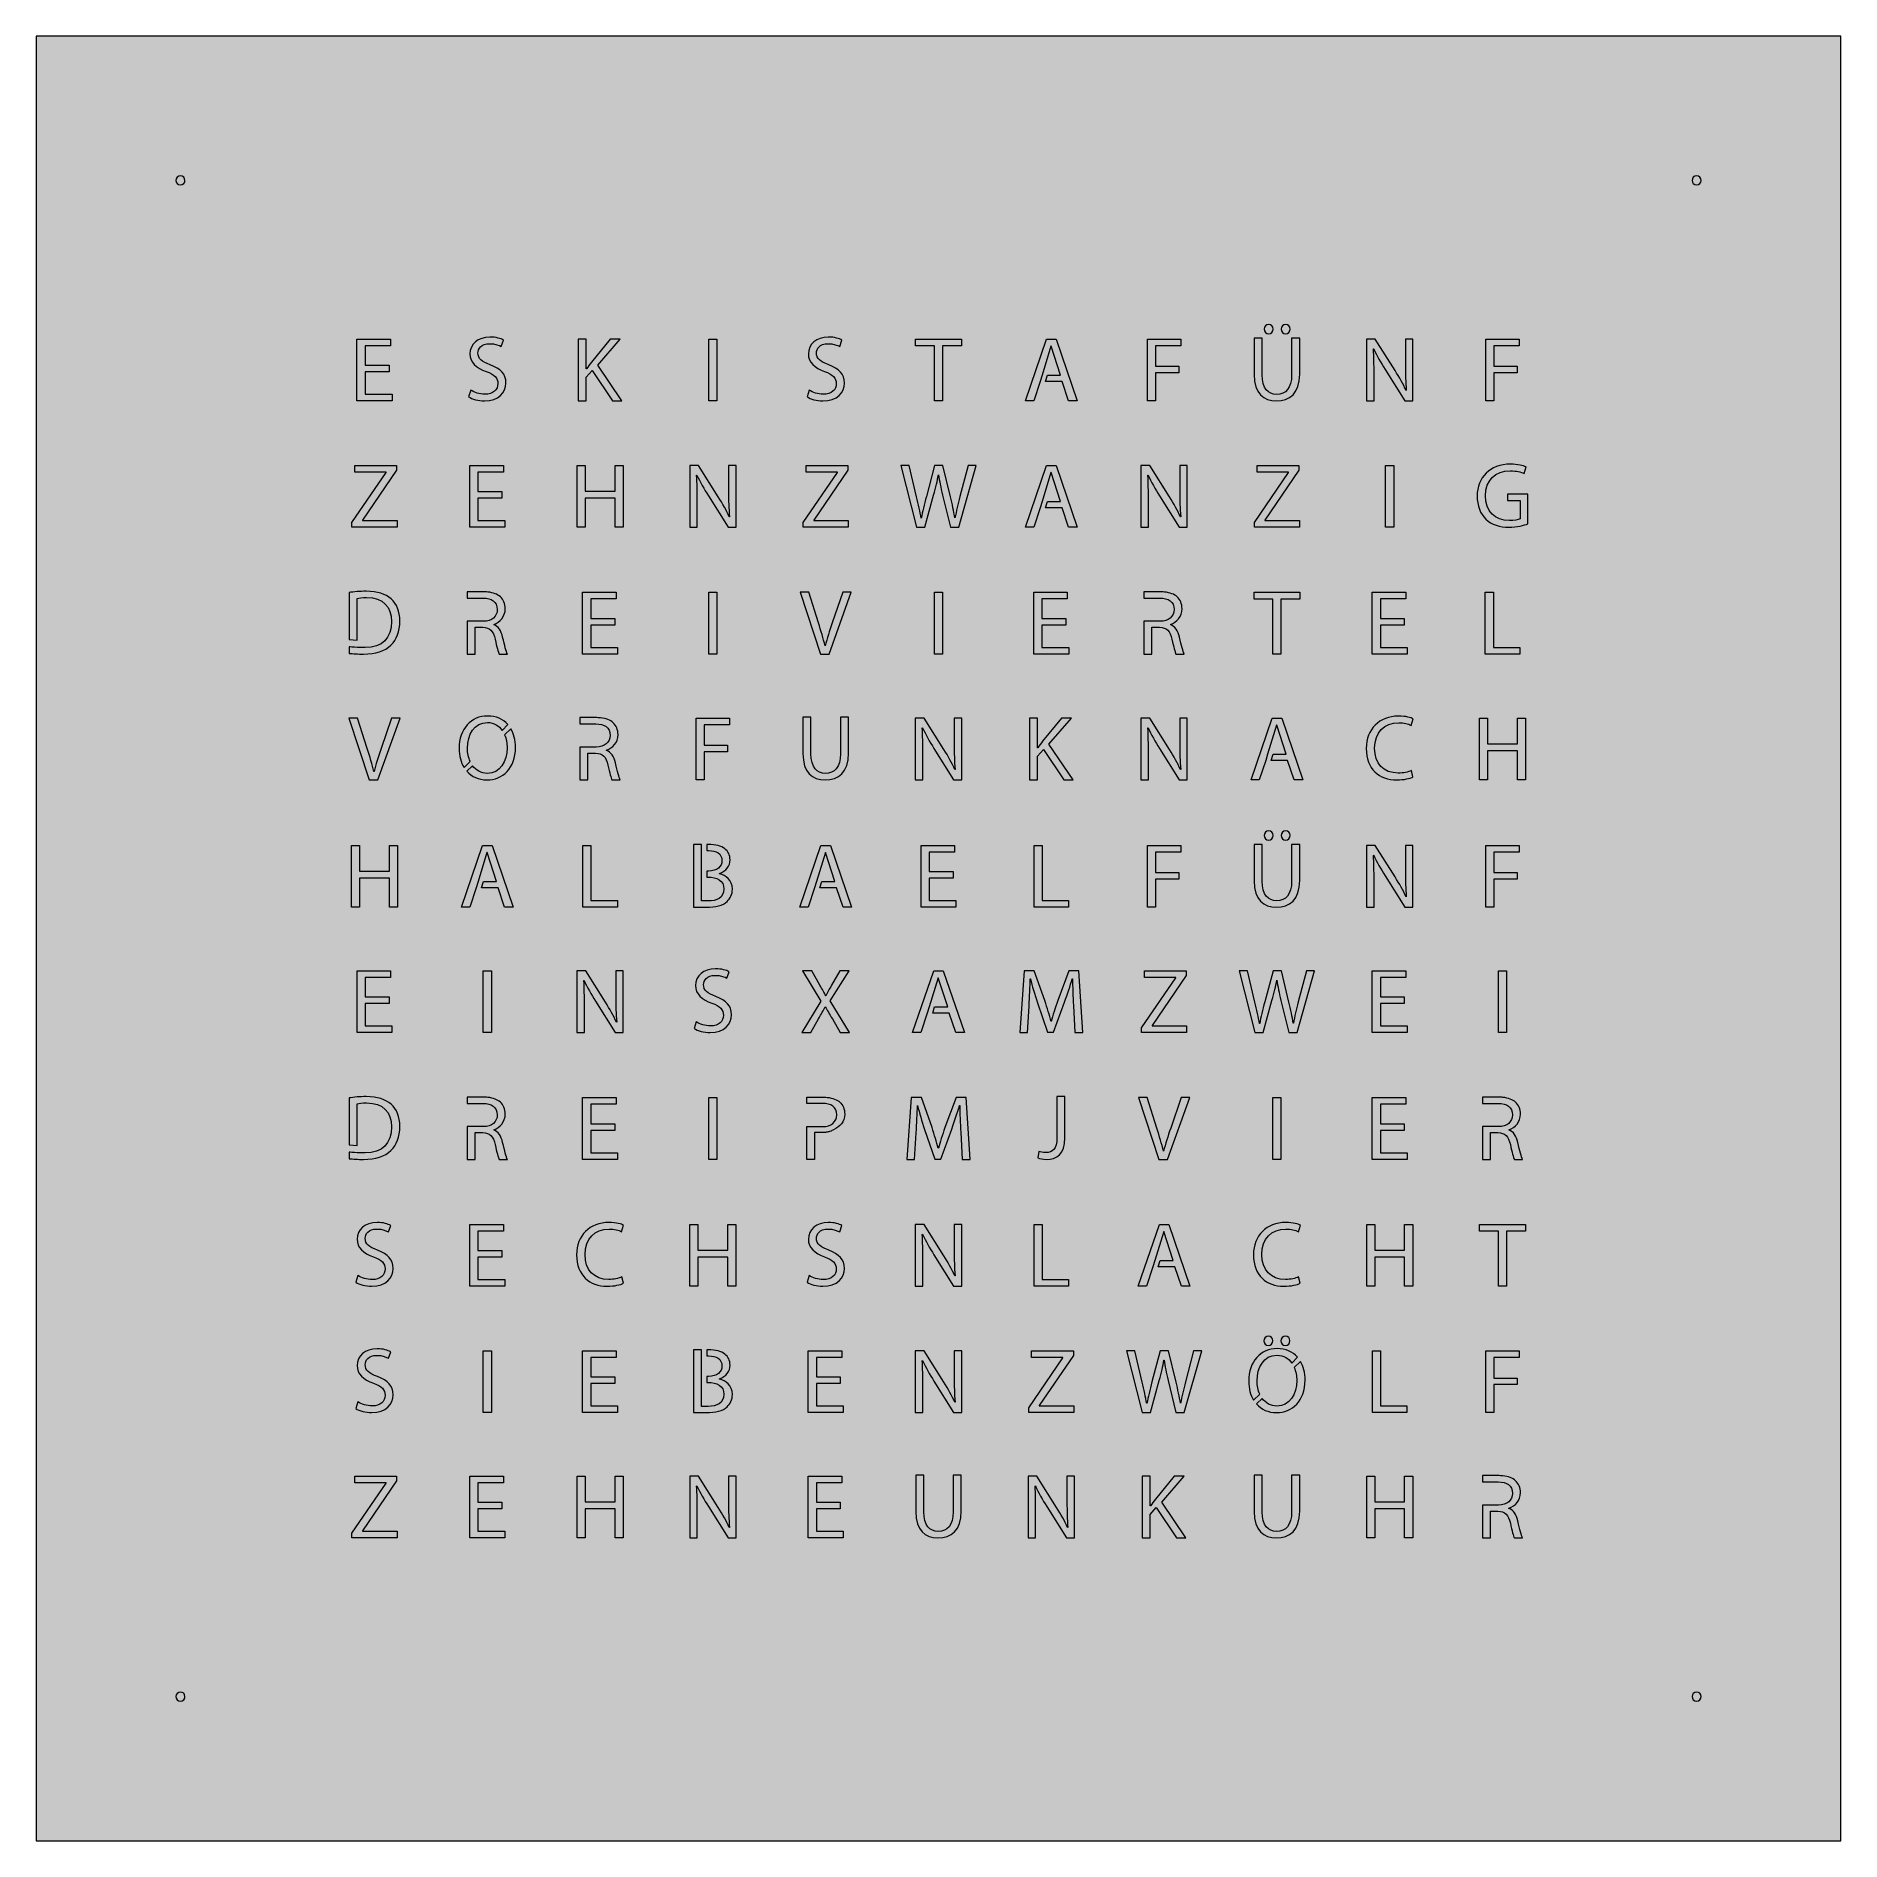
# Model space of a CAD drawing. Header units: inches. Extents: x 0 to 500, y -500 to 0.
import ezdxf

# ---------------------------------------------------------------- set-up
doc = ezdxf.new("R2010")
doc.units = ezdxf.units.IN
doc.header["$MEASUREMENT"] = 0
doc.layers.add('Ebene 1', color=7, linetype='Continuous')

msp = doc.modelspace()

# ---------------------------------------------------------------- hatches: boundary and pattern name
at = {"layer": 'Ebene 1'}
h = msp.add_hatch(color=38, dxfattribs=at)
h.dxf.hatch_style = 2
h.paths.add_polyline_path([(0, -500), (500, -500), (500, 0), (0, 0)])

# ---------------------------------------------------------------- linework, layer by layer
at = {"layer": 'Ebene 1', "lineweight": 0}
for points in [[(0, -500), (500, -500), (500, 0), (0, 0), (0, -500)], [(97.81, -93.03), (91.14, -93.03), (91.14, -99.21), (98.61, -99.21), (98.61, -101.06), (88.89, -101.06), (88.89, -83.94), (98.22, -83.94), (98.22, -85.79), (91.14, -85.79), (91.14, -91.2), (97.81, -91.2), (97.81, -93.03)], [(188.62, -101.06), (186.38, -101.06), (186.38, -83.94), (188.62, -83.94), (188.62, -101.06)], [(248.87, -85.82), (243.66, -85.82), (243.66, -83.94), (256.34, -83.94), (256.34, -85.82), (251.1, -85.82), (251.1, -101.06), (248.87, -101.06), (248.87, -85.82)], [(278.15, -95.67), (276.37, -101.06), (274.09, -101.06), (279.93, -83.94), (282.57, -83.94), (288.41, -101.06), (286.05, -101.06), (284.22, -95.67), (279.65, -95.67), (280.18, -93.95), (283.79, -93.95), (281.2, -85.9), (281.15, -85.9), (278.68, -93.95), (278.15, -95.67)], [(307.89, -83.94), (317.11, -83.94), (317.11, -85.79), (310.12, -85.79), (310.12, -91.48), (316.58, -91.48), (316.58, -93.31), (310.12, -93.31), (310.12, -101.06), (307.89, -101.06), (307.89, -83.94)], [(401.64, -83.94), (410.86, -83.94), (410.86, -85.79), (403.87, -85.79), (403.87, -91.48), (410.33, -91.48), (410.33, -93.31), (403.87, -93.31), (403.87, -101.06), (401.64, -101.06), (401.64, -83.94)], [(87.5, -134.76), (96.98, -120.87), (96.98, -120.79), (88.31, -120.79), (88.31, -118.94), (99.87, -118.94), (99.87, -120.29), (90.42, -134.13), (90.42, -134.21), (100, -134.21), (100, -136.06), (87.5, -136.06), (87.5, -134.76)], [(129.06, -128.03), (122.39, -128.03), (122.39, -134.21), (129.86, -134.21), (129.86, -136.06), (120.14, -136.06), (120.14, -118.94), (129.47, -118.94), (129.47, -120.79), (122.39, -120.79), (122.39, -126.2), (129.06, -126.2), (129.06, -128.03)], [(152.11, -118.94), (152.11, -126.1), (160.39, -126.1), (160.39, -118.94), (162.63, -118.94), (162.63, -136.06), (160.39, -136.06), (160.39, -128.03), (152.11, -128.03), (152.11, -136.06), (149.87, -136.06), (149.87, -118.94), (152.11, -118.94)], [(212.5, -134.76), (221.98, -120.87), (221.98, -120.79), (213.31, -120.79), (213.31, -118.94), (224.87, -118.94), (224.87, -120.29), (215.42, -134.13), (215.42, -134.21), (225, -134.21), (225, -136.06), (212.5, -136.06), (212.5, -134.76)], [(278.15, -130.67), (276.37, -136.06), (274.09, -136.06), (279.93, -118.94), (282.57, -118.94), (288.41, -136.06), (286.05, -136.06), (284.22, -130.67), (279.65, -130.67), (280.18, -128.95), (283.79, -128.95), (281.2, -120.89), (281.15, -120.89), (278.68, -128.95), (278.15, -130.67)], [(337.5, -134.76), (346.98, -120.87), (346.98, -120.79), (338.31, -120.79), (338.31, -118.94), (349.87, -118.94), (349.87, -120.29), (340.42, -134.13), (340.42, -134.21), (350, -134.21), (350, -136.06), (337.5, -136.06), (337.5, -134.76)], [(376.12, -136.06), (373.88, -136.06), (373.88, -118.94), (376.12, -118.94), (376.12, -136.06)], [(160.31, -163.17), (153.64, -163.17), (153.64, -169.35), (161.11, -169.35), (161.11, -171.2), (151.39, -171.2), (151.39, -154.08), (160.72, -154.08), (160.72, -155.93), (153.64, -155.93), (153.64, -161.34), (160.31, -161.34), (160.31, -163.17)], [(188.62, -171.2), (186.38, -171.2), (186.38, -154.08), (188.62, -154.08), (188.62, -171.2)], [(251.12, -171.2), (248.88, -171.2), (248.88, -154.08), (251.12, -154.08), (251.12, -171.2)], [(285.29, -163.17), (278.66, -163.17), (278.66, -169.35), (286.08, -169.35), (286.08, -171.2), (276.42, -171.2), (276.42, -154.08), (285.69, -154.08), (285.69, -155.93), (278.66, -155.93), (278.66, -161.34), (285.29, -161.34), (285.29, -163.17)], [(342.62, -155.96), (337.41, -155.96), (337.41, -154.08), (350.09, -154.08), (350.09, -155.96), (344.85, -155.96), (344.85, -171.2), (342.62, -171.2), (342.62, -155.96)], [(379.04, -163.17), (372.41, -163.17), (372.41, -169.35), (379.83, -169.35), (379.83, -171.2), (370.17, -171.2), (370.17, -154.08), (379.45, -154.08), (379.45, -155.93), (372.41, -155.93), (372.41, -161.34), (379.04, -161.34), (379.04, -163.17)], [(401.47, -154.08), (403.71, -154.08), (403.71, -169.35), (411.03, -169.35), (411.03, -171.2), (401.47, -171.2), (401.47, -154.08)], [(182.89, -188.94), (192.11, -188.94), (192.11, -190.79), (185.12, -190.79), (185.12, -196.48), (191.58, -196.48), (191.58, -198.31), (185.12, -198.31), (185.12, -206.06), (182.89, -206.06), (182.89, -188.94)], [(340.65, -200.67), (338.87, -206.06), (336.59, -206.06), (342.43, -188.94), (345.07, -188.94), (350.91, -206.06), (348.55, -206.06), (346.72, -200.67), (342.15, -200.67), (342.68, -198.95), (346.29, -198.95), (343.7, -190.9), (343.65, -190.9), (341.18, -198.95), (340.65, -200.67)], [(402.11, -188.94), (402.11, -196.1), (410.39, -196.1), (410.39, -188.94), (412.63, -188.94), (412.63, -206.06), (410.39, -206.06), (410.39, -198.03), (402.11, -198.03), (402.11, -206.06), (399.87, -206.06), (399.87, -188.94), (402.11, -188.94)], [(89.61, -224.22), (89.61, -231.38), (97.89, -231.38), (97.89, -224.22), (100.13, -224.22), (100.13, -241.34), (97.89, -241.34), (97.89, -233.31), (89.61, -233.31), (89.61, -241.34), (87.37, -241.34), (87.37, -224.22), (89.61, -224.22)], [(121.9, -235.95), (120.12, -241.34), (117.84, -241.34), (123.68, -224.22), (126.32, -224.22), (132.16, -241.34), (129.8, -241.34), (127.97, -235.95), (123.4, -235.95), (123.93, -234.23), (127.54, -234.23), (124.95, -226.17), (124.9, -226.17), (122.43, -234.23), (121.9, -235.95)], [(151.47, -224.22), (153.71, -224.22), (153.71, -239.49), (161.03, -239.49), (161.03, -241.34), (151.47, -241.34), (151.47, -224.22)], [(215.65, -235.95), (213.87, -241.34), (211.59, -241.34), (217.43, -224.22), (220.07, -224.22), (225.91, -241.34), (223.55, -241.34), (221.72, -235.95), (217.15, -235.95), (217.68, -234.23), (221.29, -234.23), (218.7, -226.17), (218.65, -226.17), (216.18, -234.23), (215.65, -235.95)], [(254.04, -233.31), (247.41, -233.31), (247.41, -239.49), (254.83, -239.49), (254.83, -241.34), (245.17, -241.34), (245.17, -224.22), (254.45, -224.22), (254.45, -226.07), (247.41, -226.07), (247.41, -231.48), (254.04, -231.48), (254.04, -233.31)], [(276.47, -224.22), (278.71, -224.22), (278.71, -239.49), (286.02, -239.49), (286.02, -241.34), (276.47, -241.34), (276.47, -224.22)], [(307.89, -224.22), (317.11, -224.22), (317.11, -226.07), (310.12, -226.07), (310.12, -231.76), (316.58, -231.76), (316.58, -233.59), (310.12, -233.59), (310.12, -241.34), (307.89, -241.34), (307.89, -224.22)], [(401.64, -224.22), (410.86, -224.22), (410.86, -226.07), (403.87, -226.07), (403.87, -231.76), (410.33, -231.76), (410.33, -233.59), (403.87, -233.59), (403.87, -241.34), (401.64, -241.34), (401.64, -224.22)], [(97.79, -268.03), (91.16, -268.03), (91.16, -274.21), (98.58, -274.21), (98.58, -276.06), (88.92, -276.06), (88.92, -258.94), (98.2, -258.94), (98.2, -260.79), (91.16, -260.79), (91.16, -266.2), (97.79, -266.2), (97.79, -268.03)], [(126.12, -276.06), (123.88, -276.06), (123.88, -258.94), (126.12, -258.94), (126.12, -276.06)], [(246.9, -270.67), (245.12, -276.06), (242.84, -276.06), (248.68, -258.94), (251.32, -258.94), (257.16, -276.06), (254.8, -276.06), (252.97, -270.67), (248.4, -270.67), (248.93, -268.95), (252.54, -268.95), (249.95, -260.9), (249.9, -260.9), (247.43, -268.95), (246.9, -270.67)], [(306.25, -274.76), (315.73, -260.87), (315.73, -260.79), (307.06, -260.79), (307.06, -258.94), (318.62, -258.94), (318.62, -260.29), (309.17, -274.13), (309.17, -274.21), (318.75, -274.21), (318.75, -276.06), (306.25, -276.06), (306.25, -274.76)], [(379.04, -268.03), (372.41, -268.03), (372.41, -274.21), (379.83, -274.21), (379.83, -276.06), (370.17, -276.06), (370.17, -258.94), (379.45, -258.94), (379.45, -260.79), (372.41, -260.79), (372.41, -266.2), (379.04, -266.2), (379.04, -268.03)], [(407.37, -276.06), (405.13, -276.06), (405.13, -258.94), (407.37, -258.94), (407.37, -276.06)], [(160.31, -303.17), (153.64, -303.17), (153.64, -309.35), (161.11, -309.35), (161.11, -311.2), (151.39, -311.2), (151.39, -294.08), (160.72, -294.08), (160.72, -295.93), (153.64, -295.93), (153.64, -301.34), (160.31, -301.34), (160.31, -303.17)], [(188.62, -311.2), (186.38, -311.2), (186.38, -294.08), (188.62, -294.08), (188.62, -311.2)], [(344.87, -311.2), (342.63, -311.2), (342.63, -294.08), (344.87, -294.08), (344.87, -311.2)], [(379.04, -303.17), (372.41, -303.17), (372.41, -309.35), (379.83, -309.35), (379.83, -311.2), (370.17, -311.2), (370.17, -294.08), (379.45, -294.08), (379.45, -295.93), (372.41, -295.93), (372.41, -301.34), (379.04, -301.34), (379.04, -303.17)], [(129.06, -338.31), (122.39, -338.31), (122.39, -344.49), (129.86, -344.49), (129.86, -346.34), (120.14, -346.34), (120.14, -329.22), (129.47, -329.22), (129.47, -331.07), (122.39, -331.07), (122.39, -336.48), (129.06, -336.48), (129.06, -338.31)], [(183.36, -329.22), (183.36, -336.38), (191.64, -336.38), (191.64, -329.22), (193.88, -329.22), (193.88, -346.34), (191.64, -346.34), (191.64, -338.31), (183.36, -338.31), (183.36, -346.34), (181.12, -346.34), (181.12, -329.22), (183.36, -329.22)], [(276.47, -329.22), (278.71, -329.22), (278.71, -344.49), (286.02, -344.49), (286.02, -346.34), (276.47, -346.34), (276.47, -329.22)], [(309.4, -340.95), (307.62, -346.34), (305.34, -346.34), (311.18, -329.22), (313.82, -329.22), (319.66, -346.34), (317.3, -346.34), (315.47, -340.95), (310.9, -340.95), (311.43, -339.23), (315.04, -339.23), (312.45, -331.17), (312.4, -331.17), (309.93, -339.23), (309.4, -340.95)], [(370.86, -329.22), (370.86, -336.38), (379.14, -336.38), (379.14, -329.22), (381.38, -329.22), (381.38, -346.34), (379.14, -346.34), (379.14, -338.31), (370.86, -338.31), (370.86, -346.34), (368.62, -346.34), (368.62, -329.22), (370.86, -329.22)], [(405.12, -331.1), (399.91, -331.1), (399.91, -329.22), (412.59, -329.22), (412.59, -331.1), (407.35, -331.1), (407.35, -346.34), (405.12, -346.34), (405.12, -331.1)], [(126.12, -381.34), (123.88, -381.34), (123.88, -364.22), (126.12, -364.22), (126.12, -381.34)], [(160.29, -373.31), (153.66, -373.31), (153.66, -379.49), (161.08, -379.49), (161.08, -381.34), (151.42, -381.34), (151.42, -364.22), (160.7, -364.22), (160.7, -366.07), (153.66, -366.07), (153.66, -371.48), (160.29, -371.48), (160.29, -373.31)], [(222.79, -373.31), (216.16, -373.31), (216.16, -379.49), (223.58, -379.49), (223.58, -381.34), (213.92, -381.34), (213.92, -364.22), (223.2, -364.22), (223.2, -366.07), (216.16, -366.07), (216.16, -371.48), (222.79, -371.48), (222.79, -373.31)], [(275, -380.04), (284.48, -366.15), (284.48, -366.07), (275.81, -366.07), (275.81, -364.22), (287.37, -364.22), (287.37, -365.56), (277.92, -379.41), (277.92, -379.49), (287.5, -379.49), (287.5, -381.34), (275, -381.34), (275, -380.04)], [(370.22, -364.22), (372.46, -364.22), (372.46, -379.49), (379.78, -379.49), (379.78, -381.34), (370.22, -381.34), (370.22, -364.22)], [(401.64, -364.22), (410.86, -364.22), (410.86, -366.07), (403.87, -366.07), (403.87, -371.76), (410.33, -371.76), (410.33, -373.59), (403.87, -373.59), (403.87, -381.34), (401.64, -381.34), (401.64, -364.22)], [(87.5, -414.76), (96.98, -400.87), (96.98, -400.79), (88.31, -400.79), (88.31, -398.94), (99.87, -398.94), (99.87, -400.28), (90.42, -414.13), (90.42, -414.21), (100, -414.21), (100, -416.06), (87.5, -416.06), (87.5, -414.76)], [(129.04, -408.03), (122.41, -408.03), (122.41, -414.21), (129.83, -414.21), (129.83, -416.06), (120.17, -416.06), (120.17, -398.94), (129.45, -398.94), (129.45, -400.79), (122.41, -400.79), (122.41, -406.2), (129.04, -406.2), (129.04, -408.03)], [(152.11, -398.94), (152.11, -406.1), (160.39, -406.1), (160.39, -398.94), (162.63, -398.94), (162.63, -416.06), (160.39, -416.06), (160.39, -408.03), (152.11, -408.03), (152.11, -416.06), (149.87, -416.06), (149.87, -398.94), (152.11, -398.94)], [(222.79, -408.03), (216.16, -408.03), (216.16, -414.21), (223.58, -414.21), (223.58, -416.06), (213.92, -416.06), (213.92, -398.94), (223.2, -398.94), (223.2, -400.79), (216.16, -400.79), (216.16, -406.2), (222.79, -406.2), (222.79, -408.03)], [(370.86, -398.94), (370.86, -406.1), (379.14, -406.1), (379.14, -398.94), (381.38, -398.94), (381.38, -416.06), (379.14, -416.06), (379.14, -408.03), (370.86, -408.03), (370.86, -416.06), (368.62, -416.06), (368.62, -398.94), (370.86, -398.94)]]:
    msp.add_lwpolyline(points, dxfattribs=at)
for points, knots in [([(38.75, -39.99), (38.75, -39.32), (39.29, -38.75), (40.01, -38.75), (40.73, -38.75), (41.25, -39.29), (41.25, -39.99), (41.25, -40.68), (40.76, -41.25), (39.99, -41.25), (39.27, -41.25), (38.75, -40.68), (38.75, -39.99)], [0, 0, 0, 0, 1, 1, 1, 2, 2, 2, 3, 3, 3, 4, 4, 4, 4]), ([(458.75, -39.99), (458.75, -39.32), (459.29, -38.75), (460.01, -38.75), (460.73, -38.75), (461.25, -39.29), (461.25, -39.99), (461.25, -40.68), (460.76, -41.25), (459.99, -41.25), (459.27, -41.25), (458.75, -40.68), (458.75, -39.99)], [0, 0, 0, 0, 1, 1, 1, 2, 2, 2, 3, 3, 3, 4, 4, 4, 4]), ([(340.21, -81.17), (340.21, -80.48), (340.74, -79.9), (341.45, -79.9), (342.16, -79.9), (342.67, -80.46), (342.67, -81.17), (342.67, -81.88), (342.19, -82.47), (341.43, -82.47), (340.71, -82.47), (340.21, -81.88), (340.21, -81.17)], [0, 0, 0, 0, 1, 1, 1, 2, 2, 2, 3, 3, 3, 4, 4, 4, 4]), ([(344.93, -81.17), (344.93, -80.48), (345.46, -79.9), (346.2, -79.9), (346.91, -79.9), (347.42, -80.46), (347.42, -81.17), (347.42, -81.88), (346.94, -82.47), (346.15, -82.47), (345.44, -82.47), (344.93, -81.88), (344.93, -81.17)], [0, 0, 0, 0, 1, 1, 1, 2, 2, 2, 3, 3, 3, 4, 4, 4, 4]), ([(120.41, -98.09), (121.41, -98.72), (122.83, -99.21), (124.35, -99.21), (126.61, -99.21), (127.93, -98.01), (127.93, -96.28), (127.93, -94.71), (127.02, -93.77), (124.71, -92.91), (121.91, -91.89), (120.19, -90.42), (120.19, -88.03), (120.19, -85.36), (122.4, -83.38), (125.72, -83.38), (127.45, -83.38), (128.75, -83.79), (129.48, -84.22), (129.48, -84.22), (128.87, -86.02), (128.87, -86.02), (128.34, -85.69), (127.2, -85.21), (125.65, -85.21), (123.31, -85.21), (122.42, -86.61), (122.42, -87.78), (122.42, -89.38), (123.46, -90.16), (125.83, -91.08), (128.72, -92.19), (130.17, -93.59), (130.17, -96.11), (130.17, -98.75), (128.24, -101.06), (124.2, -101.06), (122.55, -101.06), (120.75, -100.55), (119.83, -99.94), (119.83, -99.94), (120.41, -98.09), (120.41, -98.09)], [0, 0, 0, 0, 1, 1, 1, 2, 2, 2, 3, 3, 3, 4, 4, 4, 5, 5, 5, 6, 6, 6, 7, 7, 7, 8, 8, 8, 9, 9, 9, 10, 10, 10, 11, 11, 11, 12, 12, 12, 13, 13, 13, 14, 14, 14, 14]), ([(150.2, -83.94), (150.2, -83.94), (152.41, -83.94), (152.41, -83.94), (152.41, -83.94), (152.41, -92.19), (152.41, -92.19), (152.41, -92.19), (152.49, -92.19), (152.49, -92.19), (152.95, -91.53), (153.4, -90.93), (153.84, -90.37), (153.84, -90.37), (159.07, -83.94), (159.07, -83.94), (159.07, -83.94), (161.81, -83.94), (161.81, -83.94), (161.81, -83.94), (155.61, -91.2), (155.61, -91.2), (155.61, -91.2), (162.3, -101.06), (162.3, -101.06), (162.3, -101.06), (159.68, -101.06), (159.68, -101.06), (159.68, -101.06), (154.07, -92.65), (154.07, -92.65), (154.07, -92.65), (152.41, -94.53), (152.41, -94.53), (152.41, -94.53), (152.41, -101.06), (152.41, -101.06), (152.41, -101.06), (150.2, -101.06), (150.2, -101.06), (150.2, -101.06), (150.2, -83.94), (150.2, -83.94)], [0, 0, 0, 0, 1, 1, 1, 2, 2, 2, 3, 3, 3, 4, 4, 4, 5, 5, 5, 6, 6, 6, 7, 7, 7, 8, 8, 8, 9, 9, 9, 10, 10, 10, 11, 11, 11, 12, 12, 12, 13, 13, 13, 14, 14, 14, 14]), ([(214.16, -98.09), (215.16, -98.72), (216.58, -99.21), (218.1, -99.21), (220.36, -99.21), (221.68, -98.01), (221.68, -96.28), (221.68, -94.71), (220.77, -93.77), (218.46, -92.91), (215.66, -91.89), (213.94, -90.42), (213.94, -88.03), (213.94, -85.36), (216.15, -83.38), (219.47, -83.38), (221.2, -83.38), (222.5, -83.79), (223.23, -84.22), (223.23, -84.22), (222.62, -86.02), (222.62, -86.02), (222.09, -85.69), (220.95, -85.21), (219.4, -85.21), (217.06, -85.21), (216.17, -86.61), (216.17, -87.78), (216.17, -89.38), (217.21, -90.16), (219.58, -91.08), (222.47, -92.19), (223.92, -93.59), (223.92, -96.11), (223.92, -98.75), (221.99, -101.06), (217.95, -101.06), (216.3, -101.06), (214.5, -100.55), (213.58, -99.94), (213.58, -99.94), (214.16, -98.09), (214.16, -98.09)], [0, 0, 0, 0, 1, 1, 1, 2, 2, 2, 3, 3, 3, 4, 4, 4, 5, 5, 5, 6, 6, 6, 7, 7, 7, 8, 8, 8, 9, 9, 9, 10, 10, 10, 11, 11, 11, 12, 12, 12, 13, 13, 13, 14, 14, 14, 14]), ([(339.67, -83.66), (339.67, -83.66), (339.67, -93.82), (339.67, -93.82), (339.67, -97.63), (341.37, -99.26), (343.66, -99.26), (346.18, -99.26), (347.83, -97.58), (347.83, -93.82), (347.83, -93.82), (347.83, -83.66), (347.83, -83.66), (347.83, -83.66), (350.06, -83.66), (350.06, -83.66), (350.06, -83.66), (350.06, -93.67), (350.06, -93.67), (350.06, -98.93), (347.29, -101.06), (343.58, -101.06), (340.08, -101.06), (337.44, -99.08), (337.44, -93.75), (337.44, -93.75), (337.44, -83.66), (337.44, -83.66), (337.44, -83.66), (339.67, -83.66), (339.67, -83.66)], [0, 0, 0, 0, 1, 1, 1, 2, 2, 2, 3, 3, 3, 4, 4, 4, 5, 5, 5, 6, 6, 6, 7, 7, 7, 8, 8, 8, 9, 9, 9, 10, 10, 10, 10]), ([(368.57, -101.06), (368.57, -101.06), (368.57, -83.94), (368.57, -83.94), (368.57, -83.94), (371.01, -83.94), (371.01, -83.94), (371.01, -83.94), (376.47, -92.6), (376.47, -92.6), (377.72, -94.61), (378.73, -96.41), (379.52, -98.16), (379.52, -98.16), (379.6, -98.14), (379.6, -98.14), (379.39, -95.85), (379.34, -93.77), (379.34, -91.1), (379.34, -91.1), (379.34, -83.94), (379.34, -83.94), (379.34, -83.94), (381.43, -83.94), (381.43, -83.94), (381.43, -83.94), (381.43, -101.06), (381.43, -101.06), (381.43, -101.06), (379.19, -101.06), (379.19, -101.06), (379.19, -101.06), (373.75, -92.37), (373.75, -92.37), (372.56, -90.47), (371.42, -88.51), (370.58, -86.66), (370.58, -86.66), (370.5, -86.68), (370.5, -86.68), (370.63, -88.84), (370.66, -90.9), (370.66, -93.74), (370.66, -93.74), (370.66, -101.06), (370.66, -101.06), (370.66, -101.06), (368.57, -101.06), (368.57, -101.06)], [0, 0, 0, 0, 1, 1, 1, 2, 2, 2, 3, 3, 3, 4, 4, 4, 5, 5, 5, 6, 6, 6, 7, 7, 7, 8, 8, 8, 9, 9, 9, 10, 10, 10, 11, 11, 11, 12, 12, 12, 13, 13, 13, 14, 14, 14, 15, 15, 15, 16, 16, 16, 16]), ([(181.07, -136.06), (181.07, -136.06), (181.07, -118.94), (181.07, -118.94), (181.07, -118.94), (183.51, -118.94), (183.51, -118.94), (183.51, -118.94), (188.97, -127.6), (188.97, -127.6), (190.22, -129.61), (191.23, -131.41), (192.02, -133.16), (192.02, -133.16), (192.1, -133.14), (192.1, -133.14), (191.89, -130.85), (191.84, -128.77), (191.84, -126.1), (191.84, -126.1), (191.84, -118.94), (191.84, -118.94), (191.84, -118.94), (193.93, -118.94), (193.93, -118.94), (193.93, -118.94), (193.93, -136.06), (193.93, -136.06), (193.93, -136.06), (191.69, -136.06), (191.69, -136.06), (191.69, -136.06), (186.25, -127.37), (186.25, -127.37), (185.06, -125.47), (183.92, -123.51), (183.08, -121.66), (183.08, -121.66), (183, -121.68), (183, -121.68), (183.13, -123.84), (183.16, -125.9), (183.16, -128.74), (183.16, -128.74), (183.16, -136.06), (183.16, -136.06), (183.16, -136.06), (181.07, -136.06), (181.07, -136.06)], [0, 0, 0, 0, 1, 1, 1, 2, 2, 2, 3, 3, 3, 4, 4, 4, 5, 5, 5, 6, 6, 6, 7, 7, 7, 8, 8, 8, 9, 9, 9, 10, 10, 10, 11, 11, 11, 12, 12, 12, 13, 13, 13, 14, 14, 14, 15, 15, 15, 16, 16, 16, 16]), ([(243.89, -136.06), (243.89, -136.06), (239.55, -118.94), (239.55, -118.94), (239.55, -118.94), (241.88, -118.94), (241.88, -118.94), (241.88, -118.94), (243.92, -127.6), (243.92, -127.6), (244.42, -129.73), (244.88, -131.87), (245.19, -133.52), (245.19, -133.52), (245.24, -133.52), (245.24, -133.52), (245.52, -131.82), (246.05, -129.79), (246.63, -127.58), (246.63, -127.58), (248.92, -118.94), (248.92, -118.94), (248.92, -118.94), (251.23, -118.94), (251.23, -118.94), (251.23, -118.94), (253.32, -127.63), (253.32, -127.63), (253.8, -129.66), (254.26, -131.69), (254.51, -133.49), (254.51, -133.49), (254.56, -133.49), (254.56, -133.49), (254.92, -131.61), (255.4, -129.71), (255.93, -127.58), (255.93, -127.58), (258.19, -118.94), (258.19, -118.94), (258.19, -118.94), (260.45, -118.94), (260.45, -118.94), (260.45, -118.94), (255.6, -136.06), (255.6, -136.06), (255.6, -136.06), (253.29, -136.06), (253.29, -136.06), (253.29, -136.06), (251.13, -127.14), (251.13, -127.14), (250.6, -124.96), (250.24, -123.28), (250.01, -121.56), (250.01, -121.56), (249.96, -121.56), (249.96, -121.56), (249.68, -123.26), (249.28, -124.93), (248.64, -127.14), (248.64, -127.14), (246.2, -136.06), (246.2, -136.06), (246.2, -136.06), (243.89, -136.06), (243.89, -136.06)], [0, 0, 0, 0, 1, 1, 1, 2, 2, 2, 3, 3, 3, 4, 4, 4, 5, 5, 5, 6, 6, 6, 7, 7, 7, 8, 8, 8, 9, 9, 9, 10, 10, 10, 11, 11, 11, 12, 12, 12, 13, 13, 13, 14, 14, 14, 15, 15, 15, 16, 16, 16, 17, 17, 17, 18, 18, 18, 19, 19, 19, 20, 20, 20, 21, 21, 21, 22, 22, 22, 22]), ([(306.07, -136.06), (306.07, -136.06), (306.07, -118.94), (306.07, -118.94), (306.07, -118.94), (308.51, -118.94), (308.51, -118.94), (308.51, -118.94), (313.97, -127.6), (313.97, -127.6), (315.22, -129.61), (316.23, -131.41), (317.02, -133.16), (317.02, -133.16), (317.1, -133.14), (317.1, -133.14), (316.89, -130.85), (316.84, -128.77), (316.84, -126.1), (316.84, -126.1), (316.84, -118.94), (316.84, -118.94), (316.84, -118.94), (318.93, -118.94), (318.93, -118.94), (318.93, -118.94), (318.93, -136.06), (318.93, -136.06), (318.93, -136.06), (316.69, -136.06), (316.69, -136.06), (316.69, -136.06), (311.25, -127.37), (311.25, -127.37), (310.06, -125.47), (308.92, -123.51), (308.08, -121.66), (308.08, -121.66), (308, -121.68), (308, -121.68), (308.13, -123.84), (308.16, -125.9), (308.16, -128.74), (308.16, -128.74), (308.16, -136.06), (308.16, -136.06), (308.16, -136.06), (306.07, -136.06), (306.07, -136.06)], [0, 0, 0, 0, 1, 1, 1, 2, 2, 2, 3, 3, 3, 4, 4, 4, 5, 5, 5, 6, 6, 6, 7, 7, 7, 8, 8, 8, 9, 9, 9, 10, 10, 10, 11, 11, 11, 12, 12, 12, 13, 13, 13, 14, 14, 14, 15, 15, 15, 16, 16, 16, 16]), ([(413.29, -135.12), (412.3, -135.5), (410.31, -136.06), (408, -136.06), (405.41, -136.06), (403.28, -135.4), (401.6, -133.8), (400.13, -132.38), (399.21, -130.09), (399.21, -127.42), (399.21, -122.32), (402.74, -118.58), (408.49, -118.58), (410.47, -118.58), (412.04, -119.02), (412.78, -119.37), (412.78, -119.37), (412.22, -121.18), (412.22, -121.18), (411.31, -120.74), (410.16, -120.44), (408.43, -120.44), (404.27, -120.44), (401.55, -123.03), (401.55, -127.32), (401.55, -131.67), (404.14, -134.23), (408.15, -134.23), (409.6, -134.23), (410.59, -134.03), (411.1, -133.77), (411.1, -133.77), (411.1, -128.67), (411.1, -128.67), (411.1, -128.67), (407.65, -128.67), (407.65, -128.67), (407.65, -128.67), (407.65, -126.89), (407.65, -126.89), (407.65, -126.89), (413.29, -126.89), (413.29, -126.89), (413.29, -126.89), (413.29, -135.12), (413.29, -135.12)], [0, 0, 0, 0, 1, 1, 1, 2, 2, 2, 3, 3, 3, 4, 4, 4, 5, 5, 5, 6, 6, 6, 7, 7, 7, 8, 8, 8, 9, 9, 9, 10, 10, 10, 11, 11, 11, 12, 12, 12, 13, 13, 13, 14, 14, 14, 15, 15, 15, 15]), ([(86.71, -169.19), (86.82, -169.2), (87.98, -169.28), (88.92, -169.35), (90.02, -169.43), (90.89, -169.42), (91.16, -169.42), (95.91, -169.42), (98.45, -166.78), (98.45, -162.16), (98.47, -158.12), (96.19, -155.55), (91.51, -155.55), (90.37, -155.55), (89.51, -155.65), (88.92, -155.78), (88.92, -155.78), (88.92, -167.35), (88.92, -167.35), (88.92, -167.35), (86.71, -167.19), (86.71, -167.19), (86.71, -167.19), (86.71, -154.18), (86.71, -154.18), (88.06, -153.95), (89.66, -153.8), (91.41, -153.8), (94.59, -153.8), (96.85, -154.56), (98.35, -155.93), (99.9, -157.33), (100.79, -159.31), (100.79, -162.08), (100.79, -164.87), (99.9, -167.16), (98.32, -168.74), (96.7, -170.34), (94.05, -171.2), (90.73, -171.2), (89.13, -171.2), (87.83, -171.12), (86.71, -171), (86.71, -171), (86.71, -169.19), (86.71, -169.19)], [0, 0, 0, 0, 1, 1, 1, 2, 2, 2, 3, 3, 3, 4, 4, 4, 5, 5, 5, 6, 6, 6, 7, 7, 7, 8, 8, 8, 9, 9, 9, 10, 10, 10, 11, 11, 11, 12, 12, 12, 13, 13, 13, 14, 14, 14, 15, 15, 15, 15]), ([(119.42, -153.95), (119.42, -153.95), (123.67, -153.95), (123.67, -153.95), (124.19, -153.95), (124.67, -153.97), (125.12, -154.02), (126.69, -154.18), (127.81, -154.62), (128.62, -155.35), (129.46, -156.11), (129.97, -157.28), (129.97, -158.63), (129.97, -160.86), (128.54, -162.36), (126.77, -162.97), (126.77, -162.97), (126.77, -163.05), (126.77, -163.05), (128.06, -163.5), (128.85, -164.72), (129.25, -166.5), (129.81, -168.89), (130.22, -170.54), (130.58, -171.2), (130.58, -171.2), (128.29, -171.2), (128.29, -171.2), (128.01, -170.69), (127.63, -169.24), (127.17, -167.11), (126.66, -164.75), (125.72, -163.86), (123.72, -163.78), (123.72, -163.78), (121.63, -163.78), (121.63, -163.78), (121.63, -163.78), (121.63, -171.2), (121.63, -171.2), (121.63, -171.2), (119.42, -171.2), (119.42, -171.2), (119.42, -171.2), (119.42, -162.11), (119.42, -162.11), (119.42, -162.11), (122.51, -162.11), (122.51, -162.11), (122.51, -162.11), (123.89, -162.11), (123.89, -162.11), (126.26, -162.11), (127.76, -160.81), (127.76, -158.85), (127.76, -156.64), (126.16, -155.68), (123.82, -155.68), (123.82, -155.68), (119.42, -155.68), (119.42, -155.68), (119.42, -155.68), (119.42, -153.95), (119.42, -153.95)], [0, 0, 0, 0, 1, 1, 1, 2, 2, 2, 3, 3, 3, 4, 4, 4, 5, 5, 5, 6, 6, 6, 7, 7, 7, 8, 8, 8, 9, 9, 9, 10, 10, 10, 11, 11, 11, 12, 12, 12, 13, 13, 13, 14, 14, 14, 15, 15, 15, 16, 16, 16, 17, 17, 17, 18, 18, 18, 19, 19, 19, 20, 20, 20, 21, 21, 21, 21]), ([(217.28, -171.2), (217.28, -171.2), (211.66, -154.08), (211.66, -154.08), (211.66, -154.08), (214.08, -154.08), (214.08, -154.08), (214.08, -154.08), (216.74, -162.51), (216.74, -162.51), (217.45, -164.82), (218.09, -166.91), (218.57, -168.91), (218.57, -168.91), (218.62, -168.91), (218.62, -168.91), (219.11, -166.93), (219.79, -164.77), (220.58, -162.54), (220.58, -162.54), (223.47, -154.08), (223.47, -154.08), (223.47, -154.08), (225.84, -154.08), (225.84, -154.08), (225.84, -154.08), (219.72, -171.2), (219.72, -171.2), (219.72, -171.2), (217.28, -171.2), (217.28, -171.2)], [0, 0, 0, 0, 1, 1, 1, 2, 2, 2, 3, 3, 3, 4, 4, 4, 5, 5, 5, 6, 6, 6, 7, 7, 7, 8, 8, 8, 9, 9, 9, 10, 10, 10, 10]), ([(306.92, -153.95), (306.92, -153.95), (311.17, -153.95), (311.17, -153.95), (311.69, -153.95), (312.17, -153.97), (312.62, -154.02), (314.19, -154.18), (315.31, -154.62), (316.12, -155.35), (316.96, -156.11), (317.47, -157.28), (317.47, -158.63), (317.47, -160.86), (316.04, -162.36), (314.27, -162.97), (314.27, -162.97), (314.27, -163.05), (314.27, -163.05), (315.56, -163.5), (316.35, -164.72), (316.75, -166.5), (317.31, -168.89), (317.72, -170.54), (318.08, -171.2), (318.08, -171.2), (315.79, -171.2), (315.79, -171.2), (315.51, -170.69), (315.13, -169.24), (314.67, -167.11), (314.16, -164.75), (313.22, -163.86), (311.22, -163.78), (311.22, -163.78), (309.13, -163.78), (309.13, -163.78), (309.13, -163.78), (309.13, -171.2), (309.13, -171.2), (309.13, -171.2), (306.92, -171.2), (306.92, -171.2), (306.92, -171.2), (306.92, -162.11), (306.92, -162.11), (306.92, -162.11), (310.01, -162.11), (310.01, -162.11), (310.01, -162.11), (311.39, -162.11), (311.39, -162.11), (313.76, -162.11), (315.26, -160.81), (315.26, -158.85), (315.26, -156.64), (313.66, -155.68), (311.32, -155.68), (311.32, -155.68), (306.92, -155.68), (306.92, -155.68), (306.92, -155.68), (306.92, -153.95), (306.92, -153.95)], [0, 0, 0, 0, 1, 1, 1, 2, 2, 2, 3, 3, 3, 4, 4, 4, 5, 5, 5, 6, 6, 6, 7, 7, 7, 8, 8, 8, 9, 9, 9, 10, 10, 10, 11, 11, 11, 12, 12, 12, 13, 13, 13, 14, 14, 14, 15, 15, 15, 16, 16, 16, 17, 17, 17, 18, 18, 18, 19, 19, 19, 20, 20, 20, 21, 21, 21, 21]), ([(92.28, -206.06), (92.28, -206.06), (86.66, -188.94), (86.66, -188.94), (86.66, -188.94), (89.08, -188.94), (89.08, -188.94), (89.08, -188.94), (91.74, -197.37), (91.74, -197.37), (92.45, -199.68), (93.09, -201.77), (93.57, -203.77), (93.57, -203.77), (93.62, -203.77), (93.62, -203.77), (94.11, -201.79), (94.79, -199.63), (95.58, -197.4), (95.58, -197.4), (98.47, -188.94), (98.47, -188.94), (98.47, -188.94), (100.84, -188.94), (100.84, -188.94), (100.84, -188.94), (94.71, -206.06), (94.71, -206.06), (94.71, -206.06), (92.28, -206.06), (92.28, -206.06)], [0, 0, 0, 0, 1, 1, 1, 2, 2, 2, 3, 3, 3, 4, 4, 4, 5, 5, 5, 6, 6, 6, 7, 7, 7, 8, 8, 8, 9, 9, 9, 10, 10, 10, 10]), ([(119.51, -197.3), (119.51, -198.61), (119.77, -199.88), (120.25, -200.96), (120.25, -200.96), (118.55, -202.61), (118.55, -202.61), (117.67, -201.19), (117.18, -199.4), (117.18, -197.35), (117.18, -191.91), (120.53, -188.36), (125.1, -188.36), (127.42, -188.36), (129.33, -189.23), (130.68, -190.73), (130.68, -190.73), (129.14, -192.37), (129.14, -192.37), (128.23, -191.05), (126.87, -190.16), (125.03, -190.16), (121.34, -190.16), (119.51, -193.56), (119.51, -197.3)], [0, 0, 0, 0, 1, 1, 1, 2, 2, 2, 3, 3, 3, 4, 4, 4, 5, 5, 5, 6, 6, 6, 7, 7, 7, 8, 8, 8, 8]), ([(150.67, -188.81), (150.67, -188.81), (154.92, -188.81), (154.92, -188.81), (155.44, -188.81), (155.92, -188.83), (156.37, -188.88), (157.94, -189.04), (159.06, -189.48), (159.87, -190.21), (160.71, -190.97), (161.22, -192.14), (161.22, -193.49), (161.22, -195.72), (159.79, -197.22), (158.01, -197.83), (158.01, -197.83), (158.01, -197.91), (158.01, -197.91), (159.31, -198.36), (160.1, -199.58), (160.5, -201.36), (161.06, -203.75), (161.47, -205.4), (161.83, -206.06), (161.83, -206.06), (159.54, -206.06), (159.54, -206.06), (159.26, -205.55), (158.88, -204.1), (158.42, -201.97), (157.91, -199.61), (156.97, -198.72), (154.97, -198.64), (154.97, -198.64), (152.88, -198.64), (152.88, -198.64), (152.88, -198.64), (152.88, -206.06), (152.88, -206.06), (152.88, -206.06), (150.67, -206.06), (150.67, -206.06), (150.67, -206.06), (150.67, -196.97), (150.67, -196.97), (150.67, -196.97), (153.76, -196.97), (153.76, -196.97), (153.76, -196.97), (155.14, -196.97), (155.14, -196.97), (157.51, -196.97), (159.01, -195.67), (159.01, -193.72), (159.01, -191.51), (157.41, -190.54), (155.07, -190.54), (155.07, -190.54), (150.67, -190.54), (150.67, -190.54), (150.67, -190.54), (150.67, -188.81), (150.67, -188.81)], [0, 0, 0, 0, 1, 1, 1, 2, 2, 2, 3, 3, 3, 4, 4, 4, 5, 5, 5, 6, 6, 6, 7, 7, 7, 8, 8, 8, 9, 9, 9, 10, 10, 10, 11, 11, 11, 12, 12, 12, 13, 13, 13, 14, 14, 14, 15, 15, 15, 16, 16, 16, 17, 17, 17, 18, 18, 18, 19, 19, 19, 20, 20, 20, 21, 21, 21, 21]), ([(214.67, -188.66), (214.67, -188.66), (214.67, -198.82), (214.67, -198.82), (214.67, -202.63), (216.38, -204.26), (218.66, -204.26), (221.18, -204.26), (222.83, -202.58), (222.83, -198.82), (222.83, -198.82), (222.83, -188.66), (222.83, -188.66), (222.83, -188.66), (225.06, -188.66), (225.06, -188.66), (225.06, -188.66), (225.06, -198.67), (225.06, -198.67), (225.06, -203.93), (222.29, -206.06), (218.58, -206.06), (215.08, -206.06), (212.44, -204.08), (212.44, -198.74), (212.44, -198.74), (212.44, -188.66), (212.44, -188.66), (212.44, -188.66), (214.67, -188.66), (214.67, -188.66)], [0, 0, 0, 0, 1, 1, 1, 2, 2, 2, 3, 3, 3, 4, 4, 4, 5, 5, 5, 6, 6, 6, 7, 7, 7, 8, 8, 8, 9, 9, 9, 10, 10, 10, 10]), ([(243.57, -206.06), (243.57, -206.06), (243.57, -188.94), (243.57, -188.94), (243.57, -188.94), (246.01, -188.94), (246.01, -188.94), (246.01, -188.94), (251.47, -197.6), (251.47, -197.6), (252.72, -199.61), (253.73, -201.41), (254.52, -203.16), (254.52, -203.16), (254.6, -203.14), (254.6, -203.14), (254.39, -200.85), (254.34, -198.77), (254.34, -196.1), (254.34, -196.1), (254.34, -188.94), (254.34, -188.94), (254.34, -188.94), (256.43, -188.94), (256.43, -188.94), (256.43, -188.94), (256.43, -206.06), (256.43, -206.06), (256.43, -206.06), (254.19, -206.06), (254.19, -206.06), (254.19, -206.06), (248.75, -197.37), (248.75, -197.37), (247.56, -195.47), (246.42, -193.51), (245.58, -191.66), (245.58, -191.66), (245.5, -191.68), (245.5, -191.68), (245.63, -193.84), (245.66, -195.9), (245.66, -198.74), (245.66, -198.74), (245.66, -206.06), (245.66, -206.06), (245.66, -206.06), (243.57, -206.06), (243.57, -206.06)], [0, 0, 0, 0, 1, 1, 1, 2, 2, 2, 3, 3, 3, 4, 4, 4, 5, 5, 5, 6, 6, 6, 7, 7, 7, 8, 8, 8, 9, 9, 9, 10, 10, 10, 11, 11, 11, 12, 12, 12, 13, 13, 13, 14, 14, 14, 15, 15, 15, 16, 16, 16, 16]), ([(275.2, -188.94), (275.2, -188.94), (277.41, -188.94), (277.41, -188.94), (277.41, -188.94), (277.41, -197.2), (277.41, -197.2), (277.41, -197.2), (277.49, -197.2), (277.49, -197.2), (277.95, -196.53), (278.4, -195.93), (278.84, -195.37), (278.84, -195.37), (284.07, -188.94), (284.07, -188.94), (284.07, -188.94), (286.81, -188.94), (286.81, -188.94), (286.81, -188.94), (280.61, -196.2), (280.61, -196.2), (280.61, -196.2), (287.3, -206.06), (287.3, -206.06), (287.3, -206.06), (284.68, -206.06), (284.68, -206.06), (284.68, -206.06), (279.06, -197.65), (279.06, -197.65), (279.06, -197.65), (277.41, -199.53), (277.41, -199.53), (277.41, -199.53), (277.41, -206.06), (277.41, -206.06), (277.41, -206.06), (275.2, -206.06), (275.2, -206.06), (275.2, -206.06), (275.2, -188.94), (275.2, -188.94)], [0, 0, 0, 0, 1, 1, 1, 2, 2, 2, 3, 3, 3, 4, 4, 4, 5, 5, 5, 6, 6, 6, 7, 7, 7, 8, 8, 8, 9, 9, 9, 10, 10, 10, 11, 11, 11, 12, 12, 12, 13, 13, 13, 14, 14, 14, 14]), ([(306.07, -206.06), (306.07, -206.06), (306.07, -188.94), (306.07, -188.94), (306.07, -188.94), (308.51, -188.94), (308.51, -188.94), (308.51, -188.94), (313.97, -197.6), (313.97, -197.6), (315.22, -199.61), (316.23, -201.41), (317.02, -203.16), (317.02, -203.16), (317.1, -203.14), (317.1, -203.14), (316.89, -200.85), (316.84, -198.77), (316.84, -196.1), (316.84, -196.1), (316.84, -188.94), (316.84, -188.94), (316.84, -188.94), (318.93, -188.94), (318.93, -188.94), (318.93, -188.94), (318.93, -206.06), (318.93, -206.06), (318.93, -206.06), (316.69, -206.06), (316.69, -206.06), (316.69, -206.06), (311.25, -197.37), (311.25, -197.37), (310.06, -195.47), (308.92, -193.51), (308.08, -191.66), (308.08, -191.66), (308, -191.68), (308, -191.68), (308.13, -193.84), (308.16, -195.9), (308.16, -198.75), (308.16, -198.75), (308.16, -206.06), (308.16, -206.06), (308.16, -206.06), (306.07, -206.06), (306.07, -206.06)], [0, 0, 0, 0, 1, 1, 1, 2, 2, 2, 3, 3, 3, 4, 4, 4, 5, 5, 5, 6, 6, 6, 7, 7, 7, 8, 8, 8, 9, 9, 9, 10, 10, 10, 11, 11, 11, 12, 12, 12, 13, 13, 13, 14, 14, 14, 15, 15, 15, 16, 16, 16, 16]), ([(381.45, -205.25), (380.67, -205.65), (379.01, -206.06), (376.93, -206.06), (372.1, -206.06), (368.5, -203.01), (368.5, -197.37), (368.5, -191.99), (372.13, -188.38), (377.44, -188.38), (379.55, -188.38), (380.92, -188.84), (381.5, -189.14), (381.5, -189.14), (380.94, -190.95), (380.94, -190.95), (380.13, -190.54), (378.94, -190.23), (377.51, -190.23), (373.5, -190.23), (370.83, -192.8), (370.83, -197.3), (370.83, -201.51), (373.25, -204.18), (377.39, -204.18), (378.76, -204.18), (380.13, -203.9), (381.02, -203.47), (381.02, -203.47), (381.45, -205.25), (381.45, -205.25)], [0, 0, 0, 0, 1, 1, 1, 2, 2, 2, 3, 3, 3, 4, 4, 4, 5, 5, 5, 6, 6, 6, 7, 7, 7, 8, 8, 8, 9, 9, 9, 10, 10, 10, 10]), ([(132.82, -197.04), (132.82, -202.91), (129.24, -206.06), (124.87, -206.06), (122.62, -206.06), (120.71, -205.19), (119.35, -203.68), (119.35, -203.68), (120.93, -202.15), (120.93, -202.15), (121.87, -203.43), (123.24, -204.26), (125, -204.26), (128.5, -204.26), (130.49, -201.03), (130.49, -197.14), (130.49, -195.91), (130.26, -194.66), (129.79, -193.56), (129.79, -193.56), (131.52, -191.87), (131.52, -191.87), (132.36, -193.28), (132.82, -195.04), (132.82, -197.04)], [0, 0, 0, 0, 1, 1, 1, 2, 2, 2, 3, 3, 3, 4, 4, 4, 5, 5, 5, 6, 6, 6, 7, 7, 7, 8, 8, 8, 8]), ([(182.1, -223.94), (182.1, -223.94), (184.31, -223.94), (184.31, -223.94), (184.31, -223.94), (184.31, -239.61), (184.31, -239.61), (184.31, -239.61), (186.17, -239.61), (186.17, -239.61), (188.45, -239.61), (190.56, -238.77), (190.56, -236.28), (190.56, -233.97), (188.55, -232.98), (186.14, -232.98), (186.14, -232.98), (185.81, -232.98), (185.81, -232.98), (185.81, -232.98), (185.81, -231.33), (185.81, -231.33), (185.81, -231.33), (186.32, -231.33), (186.32, -231.33), (188.63, -231.33), (190, -230.09), (190, -228.43), (190, -226.45), (188.5, -225.64), (186.27, -225.64), (186.27, -225.64), (185.81, -225.64), (185.81, -225.64), (185.81, -225.64), (185.81, -223.94), (185.81, -223.94), (185.81, -223.94), (186.14, -223.94), (186.14, -223.94), (188.35, -223.94), (189.77, -224.32), (190.81, -225.18), (191.7, -225.84), (192.26, -226.86), (192.26, -228.21), (192.26, -229.88), (191.14, -231.33), (189.37, -231.97), (189.37, -231.97), (189.37, -232.04), (189.37, -232.04), (190.99, -232.42), (192.9, -233.77), (192.9, -236.31), (192.9, -237.78), (192.31, -238.93), (191.42, -239.74), (190.26, -240.83), (188.33, -241.34), (185.53, -241.34), (185.53, -241.34), (182.1, -241.34), (182.1, -241.34), (182.1, -241.34), (182.1, -223.94), (182.1, -223.94)], [0, 0, 0, 0, 1, 1, 1, 2, 2, 2, 3, 3, 3, 4, 4, 4, 5, 5, 5, 6, 6, 6, 7, 7, 7, 8, 8, 8, 9, 9, 9, 10, 10, 10, 11, 11, 11, 12, 12, 12, 13, 13, 13, 14, 14, 14, 15, 15, 15, 16, 16, 16, 17, 17, 17, 18, 18, 18, 19, 19, 19, 20, 20, 20, 21, 21, 21, 22, 22, 22, 22]), ([(339.67, -223.94), (339.67, -223.94), (339.67, -234.1), (339.67, -234.1), (339.67, -237.91), (341.37, -239.54), (343.66, -239.54), (346.18, -239.54), (347.83, -237.86), (347.83, -234.1), (347.83, -234.1), (347.83, -223.94), (347.83, -223.94), (347.83, -223.94), (350.06, -223.94), (350.06, -223.94), (350.06, -223.94), (350.06, -233.95), (350.06, -233.95), (350.06, -239.21), (347.29, -241.34), (343.58, -241.34), (340.08, -241.34), (337.44, -239.36), (337.44, -234.02), (337.44, -234.02), (337.44, -223.94), (337.44, -223.94), (337.44, -223.94), (339.67, -223.94), (339.67, -223.94)], [0, 0, 0, 0, 1, 1, 1, 2, 2, 2, 3, 3, 3, 4, 4, 4, 5, 5, 5, 6, 6, 6, 7, 7, 7, 8, 8, 8, 9, 9, 9, 10, 10, 10, 10]), ([(340.21, -221.45), (340.21, -220.76), (340.74, -220.18), (341.45, -220.18), (342.16, -220.18), (342.67, -220.74), (342.67, -221.45), (342.67, -222.16), (342.19, -222.75), (341.43, -222.75), (340.71, -222.75), (340.21, -222.16), (340.21, -221.45)], [0, 0, 0, 0, 1, 1, 1, 2, 2, 2, 3, 3, 3, 4, 4, 4, 4]), ([(344.93, -221.45), (344.93, -220.76), (345.46, -220.18), (346.2, -220.18), (346.91, -220.18), (347.42, -220.74), (347.42, -221.45), (347.42, -222.16), (346.94, -222.75), (346.15, -222.75), (345.44, -222.75), (344.93, -222.16), (344.93, -221.45)], [0, 0, 0, 0, 1, 1, 1, 2, 2, 2, 3, 3, 3, 4, 4, 4, 4]), ([(368.57, -241.34), (368.57, -241.34), (368.57, -224.22), (368.57, -224.22), (368.57, -224.22), (371.01, -224.22), (371.01, -224.22), (371.01, -224.22), (376.47, -232.88), (376.47, -232.88), (377.72, -234.89), (378.73, -236.69), (379.52, -238.44), (379.52, -238.44), (379.6, -238.42), (379.6, -238.42), (379.39, -236.13), (379.34, -234.05), (379.34, -231.38), (379.34, -231.38), (379.34, -224.22), (379.34, -224.22), (379.34, -224.22), (381.43, -224.22), (381.43, -224.22), (381.43, -224.22), (381.43, -241.34), (381.43, -241.34), (381.43, -241.34), (379.19, -241.34), (379.19, -241.34), (379.19, -241.34), (373.75, -232.65), (373.75, -232.65), (372.56, -230.75), (371.42, -228.79), (370.58, -226.94), (370.58, -226.94), (370.5, -226.96), (370.5, -226.96), (370.63, -229.12), (370.66, -231.18), (370.66, -234.02), (370.66, -234.02), (370.66, -241.34), (370.66, -241.34), (370.66, -241.34), (368.57, -241.34), (368.57, -241.34)], [0, 0, 0, 0, 1, 1, 1, 2, 2, 2, 3, 3, 3, 4, 4, 4, 5, 5, 5, 6, 6, 6, 7, 7, 7, 8, 8, 8, 9, 9, 9, 10, 10, 10, 11, 11, 11, 12, 12, 12, 13, 13, 13, 14, 14, 14, 15, 15, 15, 16, 16, 16, 16]), ([(149.82, -276.06), (149.82, -276.06), (149.82, -258.94), (149.82, -258.94), (149.82, -258.94), (152.26, -258.94), (152.26, -258.94), (152.26, -258.94), (157.72, -267.6), (157.72, -267.6), (158.97, -269.61), (159.98, -271.41), (160.77, -273.16), (160.77, -273.16), (160.85, -273.14), (160.85, -273.14), (160.64, -270.85), (160.59, -268.77), (160.59, -266.1), (160.59, -266.1), (160.59, -258.94), (160.59, -258.94), (160.59, -258.94), (162.68, -258.94), (162.68, -258.94), (162.68, -258.94), (162.68, -276.06), (162.68, -276.06), (162.68, -276.06), (160.44, -276.06), (160.44, -276.06), (160.44, -276.06), (155, -267.37), (155, -267.37), (153.81, -265.47), (152.67, -263.51), (151.83, -261.66), (151.83, -261.66), (151.75, -261.68), (151.75, -261.68), (151.88, -263.84), (151.91, -265.9), (151.91, -268.75), (151.91, -268.75), (151.91, -276.06), (151.91, -276.06), (151.91, -276.06), (149.82, -276.06), (149.82, -276.06)], [0, 0, 0, 0, 1, 1, 1, 2, 2, 2, 3, 3, 3, 4, 4, 4, 5, 5, 5, 6, 6, 6, 7, 7, 7, 8, 8, 8, 9, 9, 9, 10, 10, 10, 11, 11, 11, 12, 12, 12, 13, 13, 13, 14, 14, 14, 15, 15, 15, 16, 16, 16, 16]), ([(182.91, -273.09), (183.91, -273.72), (185.33, -274.21), (186.85, -274.21), (189.11, -274.21), (190.43, -273.01), (190.43, -271.29), (190.43, -269.71), (189.52, -268.77), (187.21, -267.91), (184.41, -266.89), (182.69, -265.42), (182.69, -263.03), (182.69, -260.36), (184.9, -258.38), (188.22, -258.38), (189.95, -258.38), (191.25, -258.79), (191.98, -259.22), (191.98, -259.22), (191.37, -261.02), (191.37, -261.02), (190.84, -260.69), (189.7, -260.21), (188.15, -260.21), (185.81, -260.21), (184.92, -261.61), (184.92, -262.78), (184.92, -264.38), (185.96, -265.16), (188.33, -266.08), (191.22, -267.2), (192.67, -268.59), (192.67, -271.11), (192.67, -273.75), (190.74, -276.06), (186.7, -276.06), (185.05, -276.06), (183.25, -275.55), (182.33, -274.94), (182.33, -274.94), (182.91, -273.09), (182.91, -273.09)], [0, 0, 0, 0, 1, 1, 1, 2, 2, 2, 3, 3, 3, 4, 4, 4, 5, 5, 5, 6, 6, 6, 7, 7, 7, 8, 8, 8, 9, 9, 9, 10, 10, 10, 11, 11, 11, 12, 12, 12, 13, 13, 13, 14, 14, 14, 14]), ([(222.8, -276.06), (222.8, -276.06), (220.59, -272.28), (220.59, -272.28), (219.7, -270.83), (219.17, -269.89), (218.64, -268.9), (218.64, -268.9), (218.58, -268.9), (218.58, -268.9), (218.1, -269.89), (217.59, -270.8), (216.73, -272.3), (216.73, -272.3), (214.67, -276.06), (214.67, -276.06), (214.67, -276.06), (212.13, -276.06), (212.13, -276.06), (212.13, -276.06), (217.37, -267.4), (217.37, -267.4), (217.37, -267.4), (212.34, -258.94), (212.34, -258.94), (212.34, -258.94), (214.9, -258.94), (214.9, -258.94), (214.9, -258.94), (217.16, -262.95), (217.16, -262.95), (217.8, -264.07), (218.28, -264.93), (218.74, -265.85), (218.74, -265.85), (218.81, -265.85), (218.81, -265.85), (219.3, -264.83), (219.73, -264.05), (220.36, -262.95), (220.36, -262.95), (222.67, -258.94), (222.67, -258.94), (222.67, -258.94), (225.24, -258.94), (225.24, -258.94), (225.24, -258.94), (220.03, -267.27), (220.03, -267.27), (220.03, -267.27), (225.37, -276.06), (225.37, -276.06), (225.37, -276.06), (222.8, -276.06), (222.8, -276.06)], [0, 0, 0, 0, 1, 1, 1, 2, 2, 2, 3, 3, 3, 4, 4, 4, 5, 5, 5, 6, 6, 6, 7, 7, 7, 8, 8, 8, 9, 9, 9, 10, 10, 10, 11, 11, 11, 12, 12, 12, 13, 13, 13, 14, 14, 14, 15, 15, 15, 16, 16, 16, 17, 17, 17, 18, 18, 18, 18]), ([(287.4, -268.54), (287.27, -266.15), (287.12, -263.26), (287.12, -261.15), (287.12, -261.15), (287.07, -261.15), (287.07, -261.15), (286.46, -263.13), (285.77, -265.29), (284.91, -267.65), (284.91, -267.65), (281.88, -275.96), (281.88, -275.96), (281.88, -275.96), (280.21, -275.96), (280.21, -275.96), (280.21, -275.96), (277.41, -267.81), (277.41, -267.81), (276.6, -265.37), (275.94, -263.18), (275.46, -261.15), (275.46, -261.15), (275.41, -261.15), (275.41, -261.15), (275.36, -263.28), (275.23, -266.13), (275.08, -268.72), (275.08, -268.72), (274.62, -276.06), (274.62, -276.06), (274.62, -276.06), (272.51, -276.06), (272.51, -276.06), (272.51, -276.06), (273.7, -258.94), (273.7, -258.94), (273.7, -258.94), (276.52, -258.94), (276.52, -258.94), (276.52, -258.94), (279.45, -267.22), (279.45, -267.22), (280.16, -269.33), (280.72, -271.21), (281.17, -272.99), (281.17, -272.99), (281.22, -272.99), (281.22, -272.99), (281.68, -271.26), (282.29, -269.38), (283.05, -267.22), (283.05, -267.22), (286.1, -258.94), (286.1, -258.94), (286.1, -258.94), (288.92, -258.94), (288.92, -258.94), (288.92, -258.94), (289.99, -276.06), (289.99, -276.06), (289.99, -276.06), (287.8, -276.06), (287.8, -276.06), (287.8, -276.06), (287.4, -268.54), (287.4, -268.54)], [0, 0, 0, 0, 1, 1, 1, 2, 2, 2, 3, 3, 3, 4, 4, 4, 5, 5, 5, 6, 6, 6, 7, 7, 7, 8, 8, 8, 9, 9, 9, 10, 10, 10, 11, 11, 11, 12, 12, 12, 13, 13, 13, 14, 14, 14, 15, 15, 15, 16, 16, 16, 17, 17, 17, 18, 18, 18, 19, 19, 19, 20, 20, 20, 21, 21, 21, 22, 22, 22, 22]), ([(337.64, -276.06), (337.64, -276.06), (333.3, -258.94), (333.3, -258.94), (333.3, -258.94), (335.63, -258.94), (335.63, -258.94), (335.63, -258.94), (337.67, -267.6), (337.67, -267.6), (338.17, -269.73), (338.63, -271.87), (338.94, -273.52), (338.94, -273.52), (338.99, -273.52), (338.99, -273.52), (339.27, -271.82), (339.8, -269.79), (340.38, -267.58), (340.38, -267.58), (342.67, -258.94), (342.67, -258.94), (342.67, -258.94), (344.98, -258.94), (344.98, -258.94), (344.98, -258.94), (347.07, -267.63), (347.07, -267.63), (347.55, -269.66), (348.01, -271.69), (348.26, -273.49), (348.26, -273.49), (348.31, -273.49), (348.31, -273.49), (348.67, -271.61), (349.15, -269.71), (349.68, -267.58), (349.68, -267.58), (351.94, -258.94), (351.94, -258.94), (351.94, -258.94), (354.2, -258.94), (354.2, -258.94), (354.2, -258.94), (349.35, -276.06), (349.35, -276.06), (349.35, -276.06), (347.04, -276.06), (347.04, -276.06), (347.04, -276.06), (344.88, -267.14), (344.88, -267.14), (344.35, -264.96), (343.99, -263.28), (343.76, -261.56), (343.76, -261.56), (343.71, -261.56), (343.71, -261.56), (343.43, -263.26), (343.03, -264.93), (342.39, -267.14), (342.39, -267.14), (339.95, -276.06), (339.95, -276.06), (339.95, -276.06), (337.64, -276.06), (337.64, -276.06)], [0, 0, 0, 0, 1, 1, 1, 2, 2, 2, 3, 3, 3, 4, 4, 4, 5, 5, 5, 6, 6, 6, 7, 7, 7, 8, 8, 8, 9, 9, 9, 10, 10, 10, 11, 11, 11, 12, 12, 12, 13, 13, 13, 14, 14, 14, 15, 15, 15, 16, 16, 16, 17, 17, 17, 18, 18, 18, 19, 19, 19, 20, 20, 20, 21, 21, 21, 22, 22, 22, 22]), ([(86.71, -309.19), (86.82, -309.2), (87.98, -309.28), (88.92, -309.35), (90.02, -309.43), (90.89, -309.42), (91.16, -309.42), (95.91, -309.42), (98.45, -306.78), (98.45, -302.16), (98.47, -298.12), (96.19, -295.55), (91.51, -295.55), (90.37, -295.55), (89.51, -295.65), (88.92, -295.78), (88.92, -295.78), (88.92, -307.35), (88.92, -307.35), (88.92, -307.35), (86.71, -307.19), (86.71, -307.19), (86.71, -307.19), (86.71, -294.18), (86.71, -294.18), (88.06, -293.95), (89.66, -293.8), (91.41, -293.8), (94.59, -293.8), (96.85, -294.56), (98.35, -295.93), (99.9, -297.33), (100.79, -299.31), (100.79, -302.08), (100.79, -304.87), (99.9, -307.16), (98.32, -308.74), (96.7, -310.34), (94.05, -311.2), (90.73, -311.2), (89.13, -311.2), (87.83, -311.12), (86.71, -311), (86.71, -311), (86.71, -309.19), (86.71, -309.19)], [0, 0, 0, 0, 1, 1, 1, 2, 2, 2, 3, 3, 3, 4, 4, 4, 5, 5, 5, 6, 6, 6, 7, 7, 7, 8, 8, 8, 9, 9, 9, 10, 10, 10, 11, 11, 11, 12, 12, 12, 13, 13, 13, 14, 14, 14, 15, 15, 15, 15]), ([(119.42, -293.95), (119.42, -293.95), (123.67, -293.95), (123.67, -293.95), (124.19, -293.95), (124.67, -293.97), (125.12, -294.02), (126.69, -294.18), (127.81, -294.62), (128.62, -295.35), (129.46, -296.11), (129.97, -297.28), (129.97, -298.63), (129.97, -300.86), (128.54, -302.36), (126.77, -302.97), (126.77, -302.97), (126.77, -303.05), (126.77, -303.05), (128.06, -303.5), (128.85, -304.72), (129.25, -306.5), (129.81, -308.89), (130.22, -310.54), (130.58, -311.2), (130.58, -311.2), (128.29, -311.2), (128.29, -311.2), (128.01, -310.69), (127.63, -309.24), (127.17, -307.11), (126.66, -304.75), (125.72, -303.86), (123.72, -303.78), (123.72, -303.78), (121.63, -303.78), (121.63, -303.78), (121.63, -303.78), (121.63, -311.2), (121.63, -311.2), (121.63, -311.2), (119.42, -311.2), (119.42, -311.2), (119.42, -311.2), (119.42, -302.11), (119.42, -302.11), (119.42, -302.11), (122.51, -302.11), (122.51, -302.11), (122.51, -302.11), (123.89, -302.11), (123.89, -302.11), (126.26, -302.11), (127.76, -300.81), (127.76, -298.85), (127.76, -296.64), (126.16, -295.68), (123.82, -295.68), (123.82, -295.68), (119.42, -295.68), (119.42, -295.68), (119.42, -295.68), (119.42, -293.95), (119.42, -293.95)], [0, 0, 0, 0, 1, 1, 1, 2, 2, 2, 3, 3, 3, 4, 4, 4, 5, 5, 5, 6, 6, 6, 7, 7, 7, 8, 8, 8, 9, 9, 9, 10, 10, 10, 11, 11, 11, 12, 12, 12, 13, 13, 13, 14, 14, 14, 15, 15, 15, 16, 16, 16, 17, 17, 17, 18, 18, 18, 19, 19, 19, 20, 20, 20, 21, 21, 21, 21]), ([(217.77, -303.78), (218.2, -303.78), (218.58, -303.74), (218.92, -303.68), (219.23, -303.62), (219.58, -303.55), (219.83, -303.47), (220.49, -303.25), (220.58, -303.19), (220.92, -303.03), (222.57, -302.16), (224.02, -300.86), (224.02, -298.63), (224.02, -297.28), (223.51, -296.11), (222.67, -295.35), (221.86, -294.62), (220.74, -294.18), (219.17, -294.02), (218.73, -293.97), (218.24, -293.95), (217.72, -293.95), (217.72, -293.95), (213.48, -293.95), (213.48, -293.95), (213.48, -293.95), (213.48, -295.68), (213.48, -295.68), (213.48, -295.68), (217.87, -295.68), (217.87, -295.68), (220.21, -295.68), (221.81, -296.64), (221.81, -298.85), (221.81, -300.81), (220.31, -302.11), (217.95, -302.11), (217.95, -302.11), (216.56, -302.11), (216.56, -302.11), (216.56, -302.11), (213.48, -302.11), (213.48, -302.11), (213.48, -302.11), (213.48, -311.2), (213.48, -311.2), (213.48, -311.2), (215.69, -311.2), (215.69, -311.2), (215.69, -311.2), (215.69, -303.78), (215.69, -303.78), (215.69, -303.78), (217.77, -303.78), (217.77, -303.78)], [0, 0, 0, 0, 1, 1, 1, 2, 2, 2, 3, 3, 3, 4, 4, 4, 5, 5, 5, 6, 6, 6, 7, 7, 7, 8, 8, 8, 9, 9, 9, 10, 10, 10, 11, 11, 11, 12, 12, 12, 13, 13, 13, 14, 14, 14, 15, 15, 15, 16, 16, 16, 17, 17, 17, 18, 18, 18, 18]), ([(256.15, -303.68), (256.02, -301.29), (255.87, -298.4), (255.87, -296.29), (255.87, -296.29), (255.82, -296.29), (255.82, -296.29), (255.21, -298.27), (254.52, -300.43), (253.66, -302.79), (253.66, -302.79), (250.63, -311.1), (250.63, -311.1), (250.63, -311.1), (248.96, -311.1), (248.96, -311.1), (248.96, -311.1), (246.16, -302.94), (246.16, -302.94), (245.35, -300.51), (244.69, -298.32), (244.21, -296.29), (244.21, -296.29), (244.16, -296.29), (244.16, -296.29), (244.11, -298.42), (243.98, -301.27), (243.83, -303.86), (243.83, -303.86), (243.37, -311.2), (243.37, -311.2), (243.37, -311.2), (241.26, -311.2), (241.26, -311.2), (241.26, -311.2), (242.45, -294.08), (242.45, -294.08), (242.45, -294.08), (245.27, -294.08), (245.27, -294.08), (245.27, -294.08), (248.2, -302.36), (248.2, -302.36), (248.91, -304.47), (249.47, -306.35), (249.92, -308.13), (249.92, -308.13), (249.97, -308.13), (249.97, -308.13), (250.43, -306.4), (251.04, -304.52), (251.8, -302.36), (251.8, -302.36), (254.85, -294.08), (254.85, -294.08), (254.85, -294.08), (257.67, -294.08), (257.67, -294.08), (257.67, -294.08), (258.74, -311.2), (258.74, -311.2), (258.74, -311.2), (256.55, -311.2), (256.55, -311.2), (256.55, -311.2), (256.15, -303.68), (256.15, -303.68)], [0, 0, 0, 0, 1, 1, 1, 2, 2, 2, 3, 3, 3, 4, 4, 4, 5, 5, 5, 6, 6, 6, 7, 7, 7, 8, 8, 8, 9, 9, 9, 10, 10, 10, 11, 11, 11, 12, 12, 12, 13, 13, 13, 14, 14, 14, 15, 15, 15, 16, 16, 16, 17, 17, 17, 18, 18, 18, 19, 19, 19, 20, 20, 20, 21, 21, 21, 22, 22, 22, 22]), ([(282.79, -293.8), (282.79, -293.8), (285.02, -293.8), (285.02, -293.8), (285.02, -293.8), (285.02, -305.26), (285.02, -305.26), (285.02, -309.8), (282.79, -311.2), (279.84, -311.2), (279, -311.2), (278.01, -311.02), (277.48, -310.79), (277.48, -310.79), (277.78, -308.99), (277.78, -308.99), (278.24, -309.17), (278.9, -309.32), (279.66, -309.32), (281.64, -309.32), (282.79, -308.43), (282.79, -305.08), (282.79, -305.08), (282.79, -293.8), (282.79, -293.8)], [0, 0, 0, 0, 1, 1, 1, 2, 2, 2, 3, 3, 3, 4, 4, 4, 5, 5, 5, 6, 6, 6, 7, 7, 7, 8, 8, 8, 8]), ([(311.03, -311.2), (311.03, -311.2), (305.41, -294.08), (305.41, -294.08), (305.41, -294.08), (307.83, -294.08), (307.83, -294.08), (307.83, -294.08), (310.49, -302.51), (310.49, -302.51), (311.2, -304.82), (311.84, -306.91), (312.32, -308.91), (312.32, -308.91), (312.37, -308.91), (312.37, -308.91), (312.86, -306.93), (313.54, -304.77), (314.33, -302.54), (314.33, -302.54), (317.22, -294.08), (317.22, -294.08), (317.22, -294.08), (319.59, -294.08), (319.59, -294.08), (319.59, -294.08), (313.47, -311.2), (313.47, -311.2), (313.47, -311.2), (311.03, -311.2), (311.03, -311.2)], [0, 0, 0, 0, 1, 1, 1, 2, 2, 2, 3, 3, 3, 4, 4, 4, 5, 5, 5, 6, 6, 6, 7, 7, 7, 8, 8, 8, 9, 9, 9, 10, 10, 10, 10]), ([(400.67, -293.95), (400.67, -293.95), (404.92, -293.95), (404.92, -293.95), (405.44, -293.95), (405.92, -293.97), (406.37, -294.02), (407.94, -294.18), (409.06, -294.62), (409.87, -295.35), (410.71, -296.11), (411.22, -297.28), (411.22, -298.63), (411.22, -300.86), (409.79, -302.36), (408.02, -302.97), (408.02, -302.97), (408.02, -303.05), (408.02, -303.05), (409.31, -303.5), (410.1, -304.72), (410.5, -306.5), (411.06, -308.89), (411.47, -310.54), (411.83, -311.2), (411.83, -311.2), (409.54, -311.2), (409.54, -311.2), (409.26, -310.69), (408.88, -309.24), (408.42, -307.11), (407.91, -304.75), (406.97, -303.86), (404.97, -303.78), (404.97, -303.78), (402.88, -303.78), (402.88, -303.78), (402.88, -303.78), (402.88, -311.2), (402.88, -311.2), (402.88, -311.2), (400.67, -311.2), (400.67, -311.2), (400.67, -311.2), (400.67, -302.11), (400.67, -302.11), (400.67, -302.11), (403.76, -302.11), (403.76, -302.11), (403.76, -302.11), (405.14, -302.11), (405.14, -302.11), (407.51, -302.11), (409.01, -300.81), (409.01, -298.85), (409.01, -296.64), (407.41, -295.68), (405.07, -295.68), (405.07, -295.68), (400.67, -295.68), (400.67, -295.68), (400.67, -295.68), (400.67, -293.95), (400.67, -293.95)], [0, 0, 0, 0, 1, 1, 1, 2, 2, 2, 3, 3, 3, 4, 4, 4, 5, 5, 5, 6, 6, 6, 7, 7, 7, 8, 8, 8, 9, 9, 9, 10, 10, 10, 11, 11, 11, 12, 12, 12, 13, 13, 13, 14, 14, 14, 15, 15, 15, 16, 16, 16, 17, 17, 17, 18, 18, 18, 19, 19, 19, 20, 20, 20, 21, 21, 21, 21]), ([(89.16, -343.37), (90.16, -344), (91.58, -344.49), (93.1, -344.49), (95.36, -344.49), (96.68, -343.29), (96.68, -341.56), (96.68, -339.99), (95.77, -339.05), (93.46, -338.19), (90.66, -337.17), (88.94, -335.7), (88.94, -333.31), (88.94, -330.64), (91.15, -328.66), (94.47, -328.66), (96.2, -328.66), (97.5, -329.07), (98.23, -329.5), (98.23, -329.5), (97.62, -331.3), (97.62, -331.3), (97.09, -330.97), (95.95, -330.49), (94.4, -330.49), (92.06, -330.49), (91.17, -331.89), (91.17, -333.06), (91.17, -334.66), (92.21, -335.44), (94.58, -336.36), (97.47, -337.47), (98.92, -338.87), (98.92, -341.39), (98.92, -344.03), (96.99, -346.34), (92.95, -346.34), (91.3, -346.34), (89.5, -345.83), (88.58, -345.22), (88.58, -345.22), (89.16, -343.37), (89.16, -343.37)], [0, 0, 0, 0, 1, 1, 1, 2, 2, 2, 3, 3, 3, 4, 4, 4, 5, 5, 5, 6, 6, 6, 7, 7, 7, 8, 8, 8, 9, 9, 9, 10, 10, 10, 11, 11, 11, 12, 12, 12, 13, 13, 13, 14, 14, 14, 14]), ([(162.7, -345.53), (161.91, -345.93), (160.26, -346.34), (158.18, -346.34), (153.35, -346.34), (149.75, -343.29), (149.75, -337.65), (149.75, -332.27), (153.38, -328.66), (158.69, -328.66), (160.8, -328.66), (162.17, -329.12), (162.75, -329.42), (162.75, -329.42), (162.19, -331.22), (162.19, -331.22), (161.38, -330.82), (160.19, -330.51), (158.76, -330.51), (154.75, -330.51), (152.08, -333.08), (152.08, -337.58), (152.08, -341.79), (154.5, -344.46), (158.64, -344.46), (160.01, -344.46), (161.38, -344.18), (162.27, -343.75), (162.27, -343.75), (162.7, -345.53), (162.7, -345.53)], [0, 0, 0, 0, 1, 1, 1, 2, 2, 2, 3, 3, 3, 4, 4, 4, 5, 5, 5, 6, 6, 6, 7, 7, 7, 8, 8, 8, 9, 9, 9, 10, 10, 10, 10]), ([(214.16, -343.37), (215.16, -344), (216.58, -344.48), (218.1, -344.48), (220.36, -344.48), (221.68, -343.29), (221.68, -341.56), (221.68, -339.99), (220.77, -339.05), (218.46, -338.19), (215.66, -337.17), (213.94, -335.7), (213.94, -333.31), (213.94, -330.64), (216.15, -328.66), (219.47, -328.66), (221.2, -328.66), (222.5, -329.07), (223.23, -329.5), (223.23, -329.5), (222.62, -331.3), (222.62, -331.3), (222.09, -330.97), (220.95, -330.49), (219.4, -330.49), (217.06, -330.49), (216.17, -331.89), (216.17, -333.05), (216.17, -334.65), (217.21, -335.44), (219.58, -336.36), (222.47, -337.47), (223.92, -338.87), (223.92, -341.39), (223.92, -344.03), (221.99, -346.34), (217.95, -346.34), (216.3, -346.34), (214.5, -345.83), (213.58, -345.22), (213.58, -345.22), (214.16, -343.37), (214.16, -343.37)], [0, 0, 0, 0, 1, 1, 1, 2, 2, 2, 3, 3, 3, 4, 4, 4, 5, 5, 5, 6, 6, 6, 7, 7, 7, 8, 8, 8, 9, 9, 9, 10, 10, 10, 11, 11, 11, 12, 12, 12, 13, 13, 13, 14, 14, 14, 14]), ([(243.57, -346.34), (243.57, -346.34), (243.57, -329.22), (243.57, -329.22), (243.57, -329.22), (246.01, -329.22), (246.01, -329.22), (246.01, -329.22), (251.47, -337.88), (251.47, -337.88), (252.72, -339.89), (253.73, -341.69), (254.52, -343.44), (254.52, -343.44), (254.6, -343.42), (254.6, -343.42), (254.39, -341.13), (254.34, -339.05), (254.34, -336.38), (254.34, -336.38), (254.34, -329.22), (254.34, -329.22), (254.34, -329.22), (256.43, -329.22), (256.43, -329.22), (256.43, -329.22), (256.43, -346.34), (256.43, -346.34), (256.43, -346.34), (254.19, -346.34), (254.19, -346.34), (254.19, -346.34), (248.75, -337.65), (248.75, -337.65), (247.56, -335.75), (246.42, -333.79), (245.58, -331.94), (245.58, -331.94), (245.5, -331.96), (245.5, -331.96), (245.63, -334.12), (245.66, -336.18), (245.66, -339.02), (245.66, -339.02), (245.66, -346.34), (245.66, -346.34), (245.66, -346.34), (243.57, -346.34), (243.57, -346.34)], [0, 0, 0, 0, 1, 1, 1, 2, 2, 2, 3, 3, 3, 4, 4, 4, 5, 5, 5, 6, 6, 6, 7, 7, 7, 8, 8, 8, 9, 9, 9, 10, 10, 10, 11, 11, 11, 12, 12, 12, 13, 13, 13, 14, 14, 14, 15, 15, 15, 16, 16, 16, 16]), ([(350.2, -345.53), (349.42, -345.93), (347.76, -346.34), (345.68, -346.34), (340.85, -346.34), (337.25, -343.29), (337.25, -337.65), (337.25, -332.27), (340.88, -328.66), (346.19, -328.66), (348.3, -328.66), (349.67, -329.12), (350.25, -329.42), (350.25, -329.42), (349.69, -331.22), (349.69, -331.22), (348.88, -330.82), (347.69, -330.51), (346.26, -330.51), (342.25, -330.51), (339.58, -333.08), (339.58, -337.58), (339.58, -341.79), (342, -344.46), (346.14, -344.46), (347.51, -344.46), (348.88, -344.18), (349.77, -343.75), (349.77, -343.75), (350.2, -345.53), (350.2, -345.53)], [0, 0, 0, 0, 1, 1, 1, 2, 2, 2, 3, 3, 3, 4, 4, 4, 5, 5, 5, 6, 6, 6, 7, 7, 7, 8, 8, 8, 9, 9, 9, 10, 10, 10, 10]), ([(89.16, -378.37), (90.16, -379), (91.58, -379.49), (93.1, -379.49), (95.36, -379.49), (96.68, -378.29), (96.68, -376.56), (96.68, -374.99), (95.77, -374.05), (93.46, -373.19), (90.66, -372.17), (88.94, -370.7), (88.94, -368.31), (88.94, -365.64), (91.15, -363.66), (94.47, -363.66), (96.2, -363.66), (97.5, -364.07), (98.23, -364.5), (98.23, -364.5), (97.62, -366.3), (97.62, -366.3), (97.09, -365.97), (95.95, -365.49), (94.4, -365.49), (92.06, -365.49), (91.17, -366.89), (91.17, -368.05), (91.17, -369.66), (92.21, -370.44), (94.58, -371.36), (97.47, -372.47), (98.92, -373.87), (98.92, -376.39), (98.92, -379.03), (96.99, -381.34), (92.95, -381.34), (91.3, -381.34), (89.5, -380.83), (88.58, -380.22), (88.58, -380.22), (89.16, -378.37), (89.16, -378.37)], [0, 0, 0, 0, 1, 1, 1, 2, 2, 2, 3, 3, 3, 4, 4, 4, 5, 5, 5, 6, 6, 6, 7, 7, 7, 8, 8, 8, 9, 9, 9, 10, 10, 10, 11, 11, 11, 12, 12, 12, 13, 13, 13, 14, 14, 14, 14]), ([(182.1, -363.94), (182.1, -363.94), (184.31, -363.94), (184.31, -363.94), (184.31, -363.94), (184.31, -379.61), (184.31, -379.61), (184.31, -379.61), (186.17, -379.61), (186.17, -379.61), (188.45, -379.61), (190.56, -378.77), (190.56, -376.28), (190.56, -373.97), (188.55, -372.98), (186.14, -372.98), (186.14, -372.98), (185.81, -372.98), (185.81, -372.98), (185.81, -372.98), (185.81, -371.33), (185.81, -371.33), (185.81, -371.33), (186.32, -371.33), (186.32, -371.33), (188.63, -371.33), (190, -370.09), (190, -368.43), (190, -366.45), (188.5, -365.64), (186.27, -365.64), (186.27, -365.64), (185.81, -365.64), (185.81, -365.64), (185.81, -365.64), (185.81, -363.94), (185.81, -363.94), (185.81, -363.94), (186.14, -363.94), (186.14, -363.94), (188.35, -363.94), (189.77, -364.32), (190.81, -365.18), (191.7, -365.84), (192.26, -366.86), (192.26, -368.21), (192.26, -369.88), (191.14, -371.33), (189.37, -371.97), (189.37, -371.97), (189.37, -372.04), (189.37, -372.04), (190.99, -372.42), (192.9, -373.77), (192.9, -376.31), (192.9, -377.78), (192.31, -378.93), (191.42, -379.74), (190.26, -380.83), (188.32, -381.34), (185.53, -381.34), (185.53, -381.34), (182.1, -381.34), (182.1, -381.34), (182.1, -381.34), (182.1, -363.94), (182.1, -363.94)], [0, 0, 0, 0, 1, 1, 1, 2, 2, 2, 3, 3, 3, 4, 4, 4, 5, 5, 5, 6, 6, 6, 7, 7, 7, 8, 8, 8, 9, 9, 9, 10, 10, 10, 11, 11, 11, 12, 12, 12, 13, 13, 13, 14, 14, 14, 15, 15, 15, 16, 16, 16, 17, 17, 17, 18, 18, 18, 19, 19, 19, 20, 20, 20, 21, 21, 21, 22, 22, 22, 22]), ([(243.57, -381.34), (243.57, -381.34), (243.57, -364.22), (243.57, -364.22), (243.57, -364.22), (246.01, -364.22), (246.01, -364.22), (246.01, -364.22), (251.47, -372.88), (251.47, -372.88), (252.72, -374.89), (253.73, -376.69), (254.52, -378.44), (254.52, -378.44), (254.6, -378.42), (254.6, -378.42), (254.39, -376.13), (254.34, -374.05), (254.34, -371.38), (254.34, -371.38), (254.34, -364.22), (254.34, -364.22), (254.34, -364.22), (256.43, -364.22), (256.43, -364.22), (256.43, -364.22), (256.43, -381.34), (256.43, -381.34), (256.43, -381.34), (254.19, -381.34), (254.19, -381.34), (254.19, -381.34), (248.75, -372.65), (248.75, -372.65), (247.56, -370.75), (246.42, -368.79), (245.58, -366.94), (245.58, -366.94), (245.5, -366.96), (245.5, -366.96), (245.63, -369.12), (245.66, -371.18), (245.66, -374.02), (245.66, -374.02), (245.66, -381.34), (245.66, -381.34), (245.66, -381.34), (243.57, -381.34), (243.57, -381.34)], [0, 0, 0, 0, 1, 1, 1, 2, 2, 2, 3, 3, 3, 4, 4, 4, 5, 5, 5, 6, 6, 6, 7, 7, 7, 8, 8, 8, 9, 9, 9, 10, 10, 10, 11, 11, 11, 12, 12, 12, 13, 13, 13, 14, 14, 14, 15, 15, 15, 16, 16, 16, 16]), ([(306.39, -381.34), (306.39, -381.34), (302.05, -364.22), (302.05, -364.22), (302.05, -364.22), (304.38, -364.22), (304.38, -364.22), (304.38, -364.22), (306.42, -372.88), (306.42, -372.88), (306.92, -375.01), (307.38, -377.15), (307.69, -378.8), (307.69, -378.8), (307.74, -378.8), (307.74, -378.8), (308.02, -377.1), (308.55, -375.07), (309.13, -372.86), (309.13, -372.86), (311.42, -364.22), (311.42, -364.22), (311.42, -364.22), (313.73, -364.22), (313.73, -364.22), (313.73, -364.22), (315.82, -372.91), (315.82, -372.91), (316.3, -374.94), (316.76, -376.97), (317.01, -378.77), (317.01, -378.77), (317.06, -378.77), (317.06, -378.77), (317.42, -376.89), (317.9, -374.99), (318.43, -372.86), (318.43, -372.86), (320.69, -364.22), (320.69, -364.22), (320.69, -364.22), (322.95, -364.22), (322.95, -364.22), (322.95, -364.22), (318.1, -381.34), (318.1, -381.34), (318.1, -381.34), (315.79, -381.34), (315.79, -381.34), (315.79, -381.34), (313.63, -372.42), (313.63, -372.42), (313.1, -370.24), (312.74, -368.56), (312.51, -366.83), (312.51, -366.83), (312.46, -366.83), (312.46, -366.83), (312.18, -368.54), (311.78, -370.21), (311.14, -372.42), (311.14, -372.42), (308.7, -381.34), (308.7, -381.34), (308.7, -381.34), (306.39, -381.34), (306.39, -381.34)], [0, 0, 0, 0, 1, 1, 1, 2, 2, 2, 3, 3, 3, 4, 4, 4, 5, 5, 5, 6, 6, 6, 7, 7, 7, 8, 8, 8, 9, 9, 9, 10, 10, 10, 11, 11, 11, 12, 12, 12, 13, 13, 13, 14, 14, 14, 15, 15, 15, 16, 16, 16, 17, 17, 17, 18, 18, 18, 19, 19, 19, 20, 20, 20, 21, 21, 21, 22, 22, 22, 22]), ([(338.26, -372.58), (338.26, -373.89), (338.52, -375.16), (339, -376.24), (339, -376.24), (337.3, -377.89), (337.3, -377.89), (336.42, -376.47), (335.93, -374.68), (335.93, -372.63), (335.93, -367.19), (339.28, -363.63), (343.85, -363.63), (346.17, -363.63), (348.08, -364.51), (349.43, -366.01), (349.43, -366.01), (347.89, -367.65), (347.89, -367.65), (346.98, -366.33), (345.62, -365.44), (343.78, -365.44), (340.09, -365.44), (338.26, -368.84), (338.26, -372.58)], [0, 0, 0, 0, 1, 1, 1, 2, 2, 2, 3, 3, 3, 4, 4, 4, 5, 5, 5, 6, 6, 6, 7, 7, 7, 8, 8, 8, 8]), ([(340.17, -361.45), (340.17, -360.76), (340.7, -360.18), (341.41, -360.18), (342.12, -360.18), (342.63, -360.74), (342.63, -361.45), (342.63, -362.16), (342.15, -362.74), (341.39, -362.74), (340.68, -362.74), (340.17, -362.16), (340.17, -361.45)], [0, 0, 0, 0, 1, 1, 1, 2, 2, 2, 3, 3, 3, 4, 4, 4, 4]), ([(344.87, -361.45), (344.87, -360.76), (345.4, -360.18), (346.14, -360.18), (346.85, -360.18), (347.36, -360.74), (347.36, -361.45), (347.36, -362.16), (346.87, -362.74), (346.09, -362.74), (345.37, -362.74), (344.87, -362.16), (344.87, -361.45)], [0, 0, 0, 0, 1, 1, 1, 2, 2, 2, 3, 3, 3, 4, 4, 4, 4]), ([(351.57, -372.32), (351.57, -378.19), (347.99, -381.34), (343.62, -381.34), (341.37, -381.34), (339.46, -380.47), (338.1, -378.96), (338.1, -378.96), (339.68, -377.42), (339.68, -377.42), (340.62, -378.71), (341.99, -379.54), (343.75, -379.54), (347.25, -379.54), (349.24, -376.31), (349.24, -372.42), (349.24, -371.19), (349.01, -369.94), (348.54, -368.84), (348.54, -368.84), (350.27, -367.15), (350.27, -367.15), (351.11, -368.56), (351.57, -370.32), (351.57, -372.32)], [0, 0, 0, 0, 1, 1, 1, 2, 2, 2, 3, 3, 3, 4, 4, 4, 5, 5, 5, 6, 6, 6, 7, 7, 7, 8, 8, 8, 8]), ([(181.07, -416.06), (181.07, -416.06), (181.07, -398.94), (181.07, -398.94), (181.07, -398.94), (183.51, -398.94), (183.51, -398.94), (183.51, -398.94), (188.97, -407.6), (188.97, -407.6), (190.22, -409.61), (191.23, -411.41), (192.02, -413.16), (192.02, -413.16), (192.1, -413.14), (192.1, -413.14), (191.89, -410.85), (191.84, -408.77), (191.84, -406.1), (191.84, -406.1), (191.84, -398.94), (191.84, -398.94), (191.84, -398.94), (193.93, -398.94), (193.93, -398.94), (193.93, -398.94), (193.93, -416.06), (193.93, -416.06), (193.93, -416.06), (191.69, -416.06), (191.69, -416.06), (191.69, -416.06), (186.25, -407.37), (186.25, -407.37), (185.06, -405.47), (183.92, -403.51), (183.08, -401.66), (183.08, -401.66), (183, -401.68), (183, -401.68), (183.13, -403.84), (183.16, -405.9), (183.16, -408.74), (183.16, -408.74), (183.16, -416.06), (183.16, -416.06), (183.16, -416.06), (181.07, -416.06), (181.07, -416.06)], [0, 0, 0, 0, 1, 1, 1, 2, 2, 2, 3, 3, 3, 4, 4, 4, 5, 5, 5, 6, 6, 6, 7, 7, 7, 8, 8, 8, 9, 9, 9, 10, 10, 10, 11, 11, 11, 12, 12, 12, 13, 13, 13, 14, 14, 14, 15, 15, 15, 16, 16, 16, 16]), ([(245.92, -398.66), (245.92, -398.66), (245.92, -408.82), (245.92, -408.82), (245.92, -412.63), (247.62, -414.26), (249.91, -414.26), (252.43, -414.26), (254.08, -412.58), (254.08, -408.82), (254.08, -408.82), (254.08, -398.66), (254.08, -398.66), (254.08, -398.66), (256.31, -398.66), (256.31, -398.66), (256.31, -398.66), (256.31, -408.67), (256.31, -408.67), (256.31, -413.93), (253.54, -416.06), (249.83, -416.06), (246.33, -416.06), (243.69, -414.08), (243.69, -408.74), (243.69, -408.74), (243.69, -398.66), (243.69, -398.66), (243.69, -398.66), (245.92, -398.66), (245.92, -398.66)], [0, 0, 0, 0, 1, 1, 1, 2, 2, 2, 3, 3, 3, 4, 4, 4, 5, 5, 5, 6, 6, 6, 7, 7, 7, 8, 8, 8, 9, 9, 9, 10, 10, 10, 10]), ([(274.82, -416.06), (274.82, -416.06), (274.82, -398.94), (274.82, -398.94), (274.82, -398.94), (277.26, -398.94), (277.26, -398.94), (277.26, -398.94), (282.72, -407.6), (282.72, -407.6), (283.97, -409.61), (284.98, -411.41), (285.77, -413.16), (285.77, -413.16), (285.85, -413.14), (285.85, -413.14), (285.64, -410.85), (285.59, -408.77), (285.59, -406.1), (285.59, -406.1), (285.59, -398.94), (285.59, -398.94), (285.59, -398.94), (287.68, -398.94), (287.68, -398.94), (287.68, -398.94), (287.68, -416.06), (287.68, -416.06), (287.68, -416.06), (285.44, -416.06), (285.44, -416.06), (285.44, -416.06), (280, -407.37), (280, -407.37), (278.81, -405.47), (277.67, -403.51), (276.83, -401.66), (276.83, -401.66), (276.75, -401.68), (276.75, -401.68), (276.88, -403.84), (276.91, -405.9), (276.91, -408.74), (276.91, -408.74), (276.91, -416.06), (276.91, -416.06), (276.91, -416.06), (274.82, -416.06), (274.82, -416.06)], [0, 0, 0, 0, 1, 1, 1, 2, 2, 2, 3, 3, 3, 4, 4, 4, 5, 5, 5, 6, 6, 6, 7, 7, 7, 8, 8, 8, 9, 9, 9, 10, 10, 10, 11, 11, 11, 12, 12, 12, 13, 13, 13, 14, 14, 14, 15, 15, 15, 16, 16, 16, 16]), ([(306.45, -398.94), (306.45, -398.94), (308.66, -398.94), (308.66, -398.94), (308.66, -398.94), (308.66, -407.19), (308.66, -407.19), (308.66, -407.19), (308.74, -407.19), (308.74, -407.19), (309.2, -406.53), (309.65, -405.92), (310.09, -405.37), (310.09, -405.37), (315.32, -398.94), (315.32, -398.94), (315.32, -398.94), (318.06, -398.94), (318.06, -398.94), (318.06, -398.94), (311.86, -406.2), (311.86, -406.2), (311.86, -406.2), (318.55, -416.06), (318.55, -416.06), (318.55, -416.06), (315.93, -416.06), (315.93, -416.06), (315.93, -416.06), (310.32, -407.65), (310.32, -407.65), (310.32, -407.65), (308.66, -409.53), (308.66, -409.53), (308.66, -409.53), (308.66, -416.06), (308.66, -416.06), (308.66, -416.06), (306.45, -416.06), (306.45, -416.06), (306.45, -416.06), (306.45, -398.94), (306.45, -398.94)], [0, 0, 0, 0, 1, 1, 1, 2, 2, 2, 3, 3, 3, 4, 4, 4, 5, 5, 5, 6, 6, 6, 7, 7, 7, 8, 8, 8, 9, 9, 9, 10, 10, 10, 11, 11, 11, 12, 12, 12, 13, 13, 13, 14, 14, 14, 14]), ([(339.67, -398.66), (339.67, -398.66), (339.67, -408.82), (339.67, -408.82), (339.67, -412.63), (341.37, -414.26), (343.66, -414.26), (346.18, -414.26), (347.83, -412.58), (347.83, -408.82), (347.83, -408.82), (347.83, -398.66), (347.83, -398.66), (347.83, -398.66), (350.06, -398.66), (350.06, -398.66), (350.06, -398.66), (350.06, -408.67), (350.06, -408.67), (350.06, -413.93), (347.29, -416.06), (343.58, -416.06), (340.08, -416.06), (337.44, -414.08), (337.44, -408.74), (337.44, -408.74), (337.44, -398.66), (337.44, -398.66), (337.44, -398.66), (339.67, -398.66), (339.67, -398.66)], [0, 0, 0, 0, 1, 1, 1, 2, 2, 2, 3, 3, 3, 4, 4, 4, 5, 5, 5, 6, 6, 6, 7, 7, 7, 8, 8, 8, 9, 9, 9, 10, 10, 10, 10]), ([(400.67, -398.81), (400.67, -398.81), (404.92, -398.81), (404.92, -398.81), (405.44, -398.81), (405.92, -398.83), (406.37, -398.88), (407.94, -399.04), (409.06, -399.48), (409.87, -400.21), (410.71, -400.97), (411.22, -402.14), (411.22, -403.49), (411.22, -405.72), (409.79, -407.22), (408.02, -407.83), (408.02, -407.83), (408.02, -407.91), (408.02, -407.91), (409.31, -408.36), (410.1, -409.58), (410.5, -411.36), (411.06, -413.75), (411.47, -415.4), (411.83, -416.06), (411.83, -416.06), (409.54, -416.06), (409.54, -416.06), (409.26, -415.55), (408.88, -414.1), (408.42, -411.97), (407.91, -409.61), (406.97, -408.72), (404.97, -408.64), (404.97, -408.64), (402.88, -408.64), (402.88, -408.64), (402.88, -408.64), (402.88, -416.06), (402.88, -416.06), (402.88, -416.06), (400.67, -416.06), (400.67, -416.06), (400.67, -416.06), (400.67, -406.97), (400.67, -406.97), (400.67, -406.97), (403.76, -406.97), (403.76, -406.97), (403.76, -406.97), (405.14, -406.97), (405.14, -406.97), (407.51, -406.97), (409.01, -405.67), (409.01, -403.71), (409.01, -401.5), (407.41, -400.54), (405.07, -400.54), (405.07, -400.54), (400.67, -400.54), (400.67, -400.54), (400.67, -400.54), (400.67, -398.81), (400.67, -398.81)], [0, 0, 0, 0, 1, 1, 1, 2, 2, 2, 3, 3, 3, 4, 4, 4, 5, 5, 5, 6, 6, 6, 7, 7, 7, 8, 8, 8, 9, 9, 9, 10, 10, 10, 11, 11, 11, 12, 12, 12, 13, 13, 13, 14, 14, 14, 15, 15, 15, 16, 16, 16, 17, 17, 17, 18, 18, 18, 19, 19, 19, 20, 20, 20, 21, 21, 21, 21]), ([(38.75, -459.99), (38.75, -459.32), (39.29, -458.75), (40.01, -458.75), (40.73, -458.75), (41.25, -459.29), (41.25, -459.99), (41.25, -460.68), (40.76, -461.25), (39.99, -461.25), (39.27, -461.25), (38.75, -460.68), (38.75, -459.99)], [0, 0, 0, 0, 1, 1, 1, 2, 2, 2, 3, 3, 3, 4, 4, 4, 4]), ([(458.75, -459.99), (458.75, -459.32), (459.29, -458.75), (460.01, -458.75), (460.73, -458.75), (461.25, -459.29), (461.25, -459.99), (461.25, -460.68), (460.76, -461.25), (459.99, -461.25), (459.27, -461.25), (458.75, -460.68), (458.75, -459.99)], [0, 0, 0, 0, 1, 1, 1, 2, 2, 2, 3, 3, 3, 4, 4, 4, 4])]:
    msp.add_open_spline(points, degree=3, knots=knots, dxfattribs=at)

doc.saveas('drawing.dxf')
